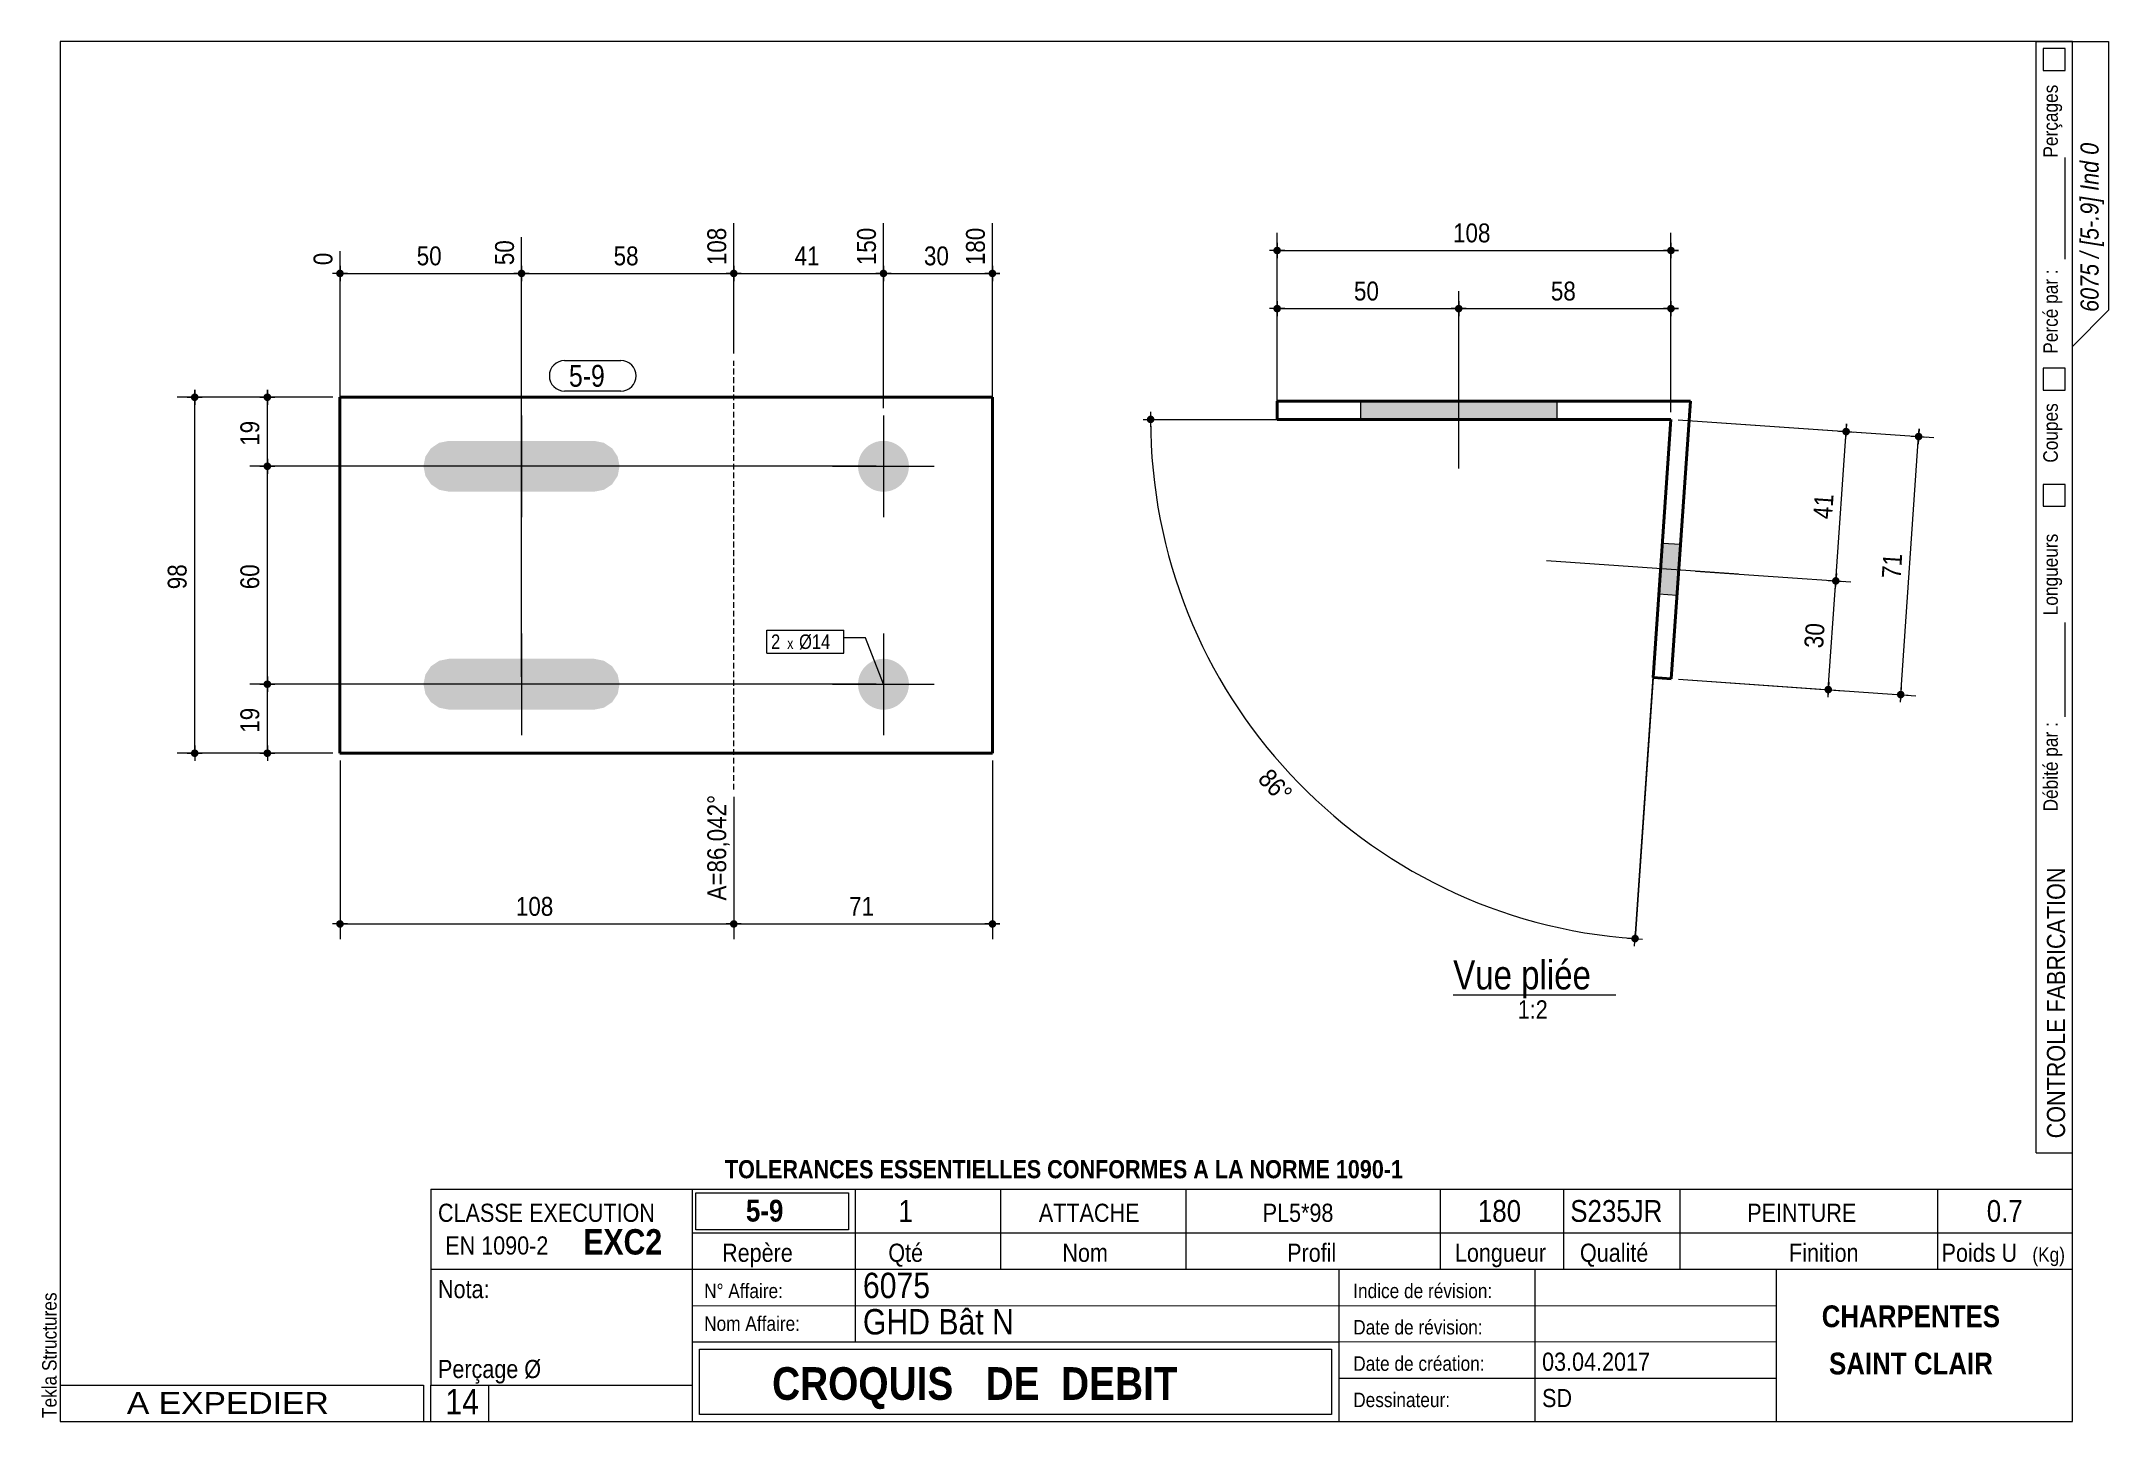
# Model space of a CAD drawing. Header units: millimetres. Extents: x 2 to 287, y 5 to 195.
import ezdxf

# ---------------------------------------------------------------- set-up
doc = ezdxf.new("R2010")
doc.units = ezdxf.units.MM
doc.linetypes.add('CACHE2', pattern=[1.190625, 0.79375, -0.396875])
for name, color, linetype, lineweight in [('Autre type objet', 1, 'Continuous', 0), ('Boulon', 7, 'Continuous', 0), ('Cache', 7, 'Continuous', 0), ('Cotation', 7, 'Continuous', 0), ('Désignation boulon', 3, 'Continuous', 0), ('Feuille dessin', 5, 'Continuous', 0), ('Piece', 2, 'Continuous', 0), ('Repère pièce', 3, 'Continuous', 0)]:
    doc.layers.add(name, color=color, linetype=linetype, lineweight=lineweight)
doc.styles.add('ARIAL', font='ARIAL.TTF')
doc.styles.add('ARIAL_BOLD', font='ARIALBD.TTF')
doc.styles.add('ARIAL_ITALIC', font='ARIALI.TTF')
doc.styles.add('ARIAL_NARROW', font='ARIAL.TTF')
doc.styles.add('COMIC_SANS_MS', font='COMIC.TTF')

# ---------------------------------------------------------------- blocks, each defined once
blk = doc.blocks.new('*A1')
at = {"layer": 'Boulon'}
for points in [[(82, 136.51), (81.74, 135.17), (80.98, 134.03), (79.84, 133.27), (78.5, 133.01), (58.5, 133.01), (57.16, 133.27), (56.03, 134.03), (55.27, 135.17), (55, 136.51), (55.27, 137.85), (56.03, 138.98), (57.16, 139.74), (58.5, 140.01), (78.5, 140.01), (79.84, 139.74), (80.98, 138.98), (81.74, 137.85)], [(82, 106.51), (81.74, 105.17), (80.98, 104.03), (79.84, 103.27), (78.5, 103.01), (58.5, 103.01), (57.16, 103.27), (56.03, 104.03), (55.27, 105.17), (55, 106.51), (55.27, 107.85), (56.03, 108.98), (57.16, 109.74), (58.5, 110.01), (78.5, 110.01), (79.84, 109.74), (80.98, 108.98), (81.74, 107.85)]]:
    blk.add_hatch(color=256, dxfattribs=at).paths.add_polyline_path(points, flags=17)
at = {"layer": 'Boulon', "linetype": 'Continuous', "lineweight": 0}
for p, q in [((68.5, 143.51), (68.5, 129.51)), ((75.5, 136.51), (61.5, 136.51)), ((68.5, 113.51), (68.5, 99.51)), ((75.5, 106.51), (61.5, 106.51))]:
    blk.add_line(p, q, dxfattribs=at)
blk = doc.blocks.new('*A2')
at = {"layer": 'Boulon'}
for points in [[(118.24, 133.01), (118.16, 133.01), (118.07, 133.02), (117.99, 133.02), (117.9, 133.03), (117.82, 133.05), (117.73, 133.06), (117.65, 133.08), (117.56, 133.09), (117.48, 133.11), (117.4, 133.13), (117.31, 133.16), (117.23, 133.18), (117.15, 133.21), (117.07, 133.24), (116.99, 133.27), (116.91, 133.31), (116.83, 133.34), (116.76, 133.38), (116.68, 133.42), (116.6, 133.46), (116.53, 133.51), (116.46, 133.55), (116.39, 133.6), (116.31, 133.65), (116.24, 133.7), (116.18, 133.75), (116.11, 133.8), (116.04, 133.86), (115.98, 133.91), (115.92, 133.97), (115.85, 134.03), (115.79, 134.09), (115.74, 134.16), (115.68, 134.22), (115.62, 134.29), (115.57, 134.35), (115.52, 134.42), (115.47, 134.49), (115.42, 134.56), (115.37, 134.64), (115.33, 134.71), (115.28, 134.78), (115.24, 134.86), (115.2, 134.93), (115.17, 135.01), (115.13, 135.09), (115.1, 135.17), (115.06, 135.25), (115.03, 135.33), (115.01, 135.41), (114.98, 135.49), (114.96, 135.57), (114.93, 135.66), (114.91, 135.74), (114.9, 135.82), (114.88, 135.91), (114.87, 135.99), (114.86, 136.08), (114.85, 136.16), (114.84, 136.25), (114.83, 136.34), (114.83, 136.42), (114.83, 136.51), (114.83, 136.59), (114.83, 136.68), (114.84, 136.77), (114.85, 136.85), (114.86, 136.94), (114.87, 137.02), (114.88, 137.11), (114.9, 137.19), (114.91, 137.27), (114.93, 137.36), (114.96, 137.44), (114.98, 137.52), (115.01, 137.61), (115.03, 137.69), (115.06, 137.77), (115.1, 137.85), (115.13, 137.93), (115.17, 138), (115.2, 138.08), (115.24, 138.16), (115.28, 138.23), (115.33, 138.31), (115.37, 138.38), (115.42, 138.45), (115.47, 138.52), (115.52, 138.59), (115.57, 138.66), (115.62, 138.73), (115.68, 138.79), (115.74, 138.86), (115.79, 138.92), (115.85, 138.98), (115.92, 139.04), (115.98, 139.1), (116.04, 139.16), (116.11, 139.21), (116.18, 139.27), (116.24, 139.32), (116.31, 139.37), (116.39, 139.42), (116.46, 139.46), (116.53, 139.51), (116.6, 139.55), (116.68, 139.59), (116.76, 139.63), (116.83, 139.67), (116.91, 139.71), (116.99, 139.74), (117.07, 139.77), (117.15, 139.8), (117.23, 139.83), (117.31, 139.86), (117.4, 139.88), (117.48, 139.9), (117.56, 139.92), (117.65, 139.94), (117.73, 139.96), (117.82, 139.97), (117.9, 139.98), (117.99, 139.99), (118.07, 140), (118.16, 140), (118.24, 140.01), (118.33, 140.01), (118.42, 140.01), (118.5, 140), (118.59, 140), (118.67, 139.99), (118.76, 139.98), (118.84, 139.97), (118.93, 139.96), (119.01, 139.94), (119.1, 139.92), (119.18, 139.9), (119.26, 139.88), (119.35, 139.86), (119.43, 139.83), (119.51, 139.8), (119.59, 139.77), (119.67, 139.74), (119.75, 139.71), (119.83, 139.67), (119.9, 139.63), (119.98, 139.59), (120.05, 139.55), (120.13, 139.51), (120.2, 139.46), (120.27, 139.42), (120.35, 139.37), (120.41, 139.32), (120.48, 139.27), (120.55, 139.21), (120.62, 139.16), (120.68, 139.1), (120.74, 139.04), (120.8, 138.98), (120.86, 138.92), (120.92, 138.86), (120.98, 138.79), (121.04, 138.73), (121.09, 138.66), (121.14, 138.59), (121.19, 138.52), (121.24, 138.45), (121.29, 138.38), (121.33, 138.31), (121.38, 138.23), (121.42, 138.16), (121.46, 138.08), (121.49, 138), (121.53, 137.93), (121.56, 137.85), (121.6, 137.77), (121.63, 137.69), (121.65, 137.61), (121.68, 137.52), (121.7, 137.44), (121.72, 137.36), (121.74, 137.27), (121.76, 137.19), (121.78, 137.11), (121.79, 137.02), (121.8, 136.94), (121.81, 136.85), (121.82, 136.77), (121.83, 136.68), (121.83, 136.59), (121.83, 136.51), (121.83, 136.42), (121.83, 136.34), (121.82, 136.25), (121.81, 136.16), (121.8, 136.08), (121.79, 135.99), (121.78, 135.91), (121.76, 135.82), (121.74, 135.74), (121.72, 135.66), (121.7, 135.57), (121.68, 135.49), (121.65, 135.41), (121.63, 135.33), (121.6, 135.25), (121.56, 135.17), (121.53, 135.09), (121.49, 135.01), (121.46, 134.93), (121.42, 134.86), (121.38, 134.78), (121.33, 134.71), (121.29, 134.64), (121.24, 134.56), (121.19, 134.49), (121.14, 134.42), (121.09, 134.35), (121.04, 134.29), (120.98, 134.22), (120.92, 134.16), (120.86, 134.09), (120.8, 134.03), (120.74, 133.97), (120.68, 133.91), (120.62, 133.86), (120.55, 133.8), (120.48, 133.75), (120.41, 133.7), (120.35, 133.65), (120.27, 133.6), (120.2, 133.55), (120.13, 133.51), (120.05, 133.46), (119.98, 133.42), (119.9, 133.38), (119.83, 133.34), (119.75, 133.31), (119.67, 133.27), (119.59, 133.24), (119.51, 133.21), (119.43, 133.18), (119.35, 133.16), (119.26, 133.13), (119.18, 133.11), (119.1, 133.09), (119.01, 133.08), (118.93, 133.06), (118.84, 133.05), (118.76, 133.03), (118.67, 133.02), (118.59, 133.02), (118.5, 133.01), (118.42, 133.01), (118.33, 133.01)], [(118.24, 103.01), (118.16, 103.01), (118.07, 103.02), (117.99, 103.02), (117.9, 103.03), (117.82, 103.05), (117.73, 103.06), (117.65, 103.08), (117.56, 103.09), (117.48, 103.11), (117.4, 103.13), (117.31, 103.16), (117.23, 103.18), (117.15, 103.21), (117.07, 103.24), (116.99, 103.27), (116.91, 103.31), (116.83, 103.34), (116.76, 103.38), (116.68, 103.42), (116.6, 103.46), (116.53, 103.51), (116.46, 103.55), (116.39, 103.6), (116.31, 103.65), (116.24, 103.7), (116.18, 103.75), (116.11, 103.8), (116.04, 103.86), (115.98, 103.91), (115.92, 103.97), (115.85, 104.03), (115.79, 104.09), (115.74, 104.16), (115.68, 104.22), (115.62, 104.29), (115.57, 104.35), (115.52, 104.42), (115.47, 104.49), (115.42, 104.56), (115.37, 104.64), (115.33, 104.71), (115.28, 104.78), (115.24, 104.86), (115.2, 104.93), (115.17, 105.01), (115.13, 105.09), (115.1, 105.17), (115.06, 105.25), (115.03, 105.33), (115.01, 105.41), (114.98, 105.49), (114.96, 105.57), (114.93, 105.66), (114.91, 105.74), (114.9, 105.82), (114.88, 105.91), (114.87, 105.99), (114.86, 106.08), (114.85, 106.16), (114.84, 106.25), (114.83, 106.34), (114.83, 106.42), (114.83, 106.51), (114.83, 106.59), (114.83, 106.68), (114.84, 106.77), (114.85, 106.85), (114.86, 106.94), (114.87, 107.02), (114.88, 107.11), (114.9, 107.19), (114.91, 107.27), (114.93, 107.36), (114.96, 107.44), (114.98, 107.52), (115.01, 107.61), (115.03, 107.69), (115.06, 107.77), (115.1, 107.85), (115.13, 107.93), (115.17, 108), (115.2, 108.08), (115.24, 108.16), (115.28, 108.23), (115.33, 108.31), (115.37, 108.38), (115.42, 108.45), (115.47, 108.52), (115.52, 108.59), (115.57, 108.66), (115.62, 108.73), (115.68, 108.79), (115.74, 108.86), (115.79, 108.92), (115.85, 108.98), (115.92, 109.04), (115.98, 109.1), (116.04, 109.16), (116.11, 109.21), (116.18, 109.27), (116.24, 109.32), (116.31, 109.37), (116.39, 109.42), (116.46, 109.46), (116.53, 109.51), (116.6, 109.55), (116.68, 109.59), (116.76, 109.63), (116.83, 109.67), (116.91, 109.71), (116.99, 109.74), (117.07, 109.77), (117.15, 109.8), (117.23, 109.83), (117.31, 109.86), (117.4, 109.88), (117.48, 109.9), (117.56, 109.92), (117.65, 109.94), (117.73, 109.96), (117.82, 109.97), (117.9, 109.98), (117.99, 109.99), (118.07, 110), (118.16, 110), (118.24, 110.01), (118.33, 110.01), (118.42, 110.01), (118.5, 110), (118.59, 110), (118.67, 109.99), (118.76, 109.98), (118.84, 109.97), (118.93, 109.96), (119.01, 109.94), (119.1, 109.92), (119.18, 109.9), (119.26, 109.88), (119.35, 109.86), (119.43, 109.83), (119.51, 109.8), (119.59, 109.77), (119.67, 109.74), (119.75, 109.71), (119.83, 109.67), (119.9, 109.63), (119.98, 109.59), (120.05, 109.55), (120.13, 109.51), (120.2, 109.46), (120.27, 109.42), (120.35, 109.37), (120.41, 109.32), (120.48, 109.27), (120.55, 109.21), (120.62, 109.16), (120.68, 109.1), (120.74, 109.04), (120.8, 108.98), (120.86, 108.92), (120.92, 108.86), (120.98, 108.79), (121.04, 108.73), (121.09, 108.66), (121.14, 108.59), (121.19, 108.52), (121.24, 108.45), (121.29, 108.38), (121.33, 108.31), (121.38, 108.23), (121.42, 108.16), (121.46, 108.08), (121.49, 108), (121.53, 107.93), (121.56, 107.85), (121.6, 107.77), (121.63, 107.69), (121.65, 107.61), (121.68, 107.52), (121.7, 107.44), (121.72, 107.36), (121.74, 107.27), (121.76, 107.19), (121.78, 107.11), (121.79, 107.02), (121.8, 106.94), (121.81, 106.85), (121.82, 106.77), (121.83, 106.68), (121.83, 106.59), (121.83, 106.51), (121.83, 106.42), (121.83, 106.34), (121.82, 106.25), (121.81, 106.16), (121.8, 106.08), (121.79, 105.99), (121.78, 105.91), (121.76, 105.82), (121.74, 105.74), (121.72, 105.66), (121.7, 105.57), (121.68, 105.49), (121.65, 105.41), (121.63, 105.33), (121.6, 105.25), (121.56, 105.17), (121.53, 105.09), (121.49, 105.01), (121.46, 104.93), (121.42, 104.86), (121.38, 104.78), (121.33, 104.71), (121.29, 104.64), (121.24, 104.56), (121.19, 104.49), (121.14, 104.42), (121.09, 104.35), (121.04, 104.29), (120.98, 104.22), (120.92, 104.16), (120.86, 104.09), (120.8, 104.03), (120.74, 103.97), (120.68, 103.91), (120.62, 103.86), (120.55, 103.8), (120.48, 103.75), (120.41, 103.7), (120.35, 103.65), (120.27, 103.6), (120.2, 103.55), (120.13, 103.51), (120.05, 103.46), (119.98, 103.42), (119.9, 103.38), (119.83, 103.34), (119.75, 103.31), (119.67, 103.27), (119.59, 103.24), (119.51, 103.21), (119.43, 103.18), (119.35, 103.16), (119.26, 103.13), (119.18, 103.11), (119.1, 103.09), (119.01, 103.08), (118.93, 103.06), (118.84, 103.05), (118.76, 103.03), (118.67, 103.02), (118.59, 103.02), (118.5, 103.01), (118.42, 103.01), (118.33, 103.01)]]:
    blk.add_hatch(color=256, dxfattribs=at).paths.add_polyline_path(points, flags=17)
at = {"layer": 'Boulon', "linetype": 'Continuous', "lineweight": 0}
for p, q in [((118.33, 143.51), (118.33, 129.51)), ((111.33, 136.51), (125.33, 136.51)), ((118.33, 113.51), (118.33, 99.51)), ((111.33, 106.51), (125.33, 106.51))]:
    blk.add_line(p, q, dxfattribs=at)
blk = doc.blocks.new('*A3')
at = {"layer": 'Cache', "color": 7, "linetype": 'CACHE2', "lineweight": 20}
blk.add_line((97.720232, 92.007815), (97.720232, 151.007815), dxfattribs=at)
at = {"layer": 'Piece', "color": 2, "linetype": 'Continuous', "lineweight": 40}
for p, q in [((133.329719, 146.007815), (43.505356, 146.007815)), ((43.505356, 146.007815), (43.505356, 97.007815)), ((133.329719, 97.007815), (133.329719, 146.007815)), ((43.505356, 97.007815), (133.329719, 97.007815))]:
    blk.add_line(p, q, dxfattribs=at)
blk = doc.blocks.new('*A4')
at = {"layer": 'Boulon'}
blk.add_hatch(color=256, dxfattribs=at).paths.add_polyline_path([(184.02, 142.96), (184.02, 145.46), (211.02, 145.46), (211.02, 142.96)], flags=17)
blk.add_hatch(color=256, dxfattribs=at).paths.add_polyline_path([(184.02, 142.96), (184.02, 145.46), (211.02, 145.46), (211.02, 142.96)], flags=17)
at = {"layer": 'Boulon', "linetype": 'Continuous', "lineweight": 0}
for p, q in [((197.52, 136.21), (197.52, 160.21)), ((197.52, 136.21), (197.52, 160.21)), ((184.02, 145.46), (184.02, 142.96)), ((184.02, 145.46), (184.02, 142.96)), ((211.02, 145.46), (211.02, 142.96)), ((211.02, 145.46), (211.02, 142.96))]:
    blk.add_line(p, q, dxfattribs=at)
blk = doc.blocks.new('*A5')
at = {"layer": 'Boulon'}
blk.add_hatch(color=256, dxfattribs=at).paths.add_polyline_path([(227.57, 118.74), (225.08, 118.91), (225.56, 125.89), (228.06, 125.72)], flags=17)
blk.add_hatch(color=256, dxfattribs=at).paths.add_polyline_path([(227.57, 118.74), (225.08, 118.91), (225.56, 125.89), (228.06, 125.72)], flags=17)
at = {"layer": 'Boulon', "linetype": 'Continuous', "lineweight": 0}
for p, q in [((228.06, 125.72), (225.56, 125.89)), ((228.06, 125.72), (225.56, 125.89)), ((236.04, 121.66), (209.61, 123.49)), ((236.04, 121.66), (209.61, 123.49)), ((227.57, 118.74), (225.08, 118.91)), ((227.57, 118.74), (225.08, 118.91))]:
    blk.add_line(p, q, dxfattribs=at)
blk = doc.blocks.new('*A6')
at = {"layer": 'Piece', "color": 2, "linetype": 'Continuous', "lineweight": 40}
for p, q in [((229.422134, 145.460518), (172.528292, 145.460518)), ((172.528292, 145.460518), (172.528292, 142.960518)), ((226.779071, 107.263399), (229.422134, 145.460518)), ((226.743167, 142.960518), (172.528292, 142.960518)), ((224.285035, 107.435975), (226.743167, 142.960518)), ((226.779071, 107.263399), (224.285035, 107.435975))]:
    blk.add_line(p, q, dxfattribs=at)
blk = doc.blocks.new('*A7')
at = {"layer": 'Feuille dessin', "linetype": 'Continuous', "lineweight": 0}
for p, q in [((282, 195), (5, 195)), ((5, 195), (5, 5)), ((282, 5), (282, 195)), ((5, 5), (282, 5))]:
    blk.add_line(p, q, dxfattribs=at)
at = {"layer": 'Feuille dessin', "style": 'ARIAL', "width": 0.85}
blk.add_text('Tekla Structures', height=2, rotation=90, dxfattribs=at).set_placement((4.5, 5.5))
blk = doc.blocks.new('*A8')
at = {"layer": 'Autre type objet', "linetype": 'Continuous', "lineweight": 0}
for p, q in [((56, 37), (92, 37)), ((56, 37), (56, 10)), ((92, 37), (92, 10)), ((56, 26), (92, 26)), ((56, 10), (92, 10)), ((56, 5), (56, 10)), ((64, 5), (64, 10)), ((56, 5), (64, 5))]:
    blk.add_line(p, q, dxfattribs=at)
at = {"layer": 'Autre type objet', "width": 0.85}
for s, height, style, p in [('CLASSE EXECUTION', 2.5, 'ARIAL', (57, 32.5)), ('EXC2', 3.5, 'ARIAL_BOLD', (77, 28)), ('EN 1090-2', 2.5, 'ARIAL', (58, 28)), ('Nota:', 2.5, 'ARIAL', (57, 22)), ('Perçage Ø', 2.5, 'ARIAL', (57, 11)), ('14', 3.5, 'ARIAL_NARROW', (58.014234, 6))]:
    blk.add_text(s, height=height, dxfattribs=dict(at, style=style)).set_placement(p)
blk = doc.blocks.new('*A9')
at = {"layer": 'Autre type objet', "linetype": 'Continuous', "lineweight": 0}
for p, q in [((277, 42), (277, 195)), ((277, 195), (287, 195)), ((278, 194), (278, 191)), ((281, 194), (278, 194)), ((281, 191), (281, 194)), ((282, 42), (282, 195)), ((287, 195), (287, 158)), ((278, 191), (281, 191)), ((281, 165), (281, 179)), ((287, 158), (282, 153)), ((278, 150), (278, 147)), ((281, 150), (278, 150)), ((281, 147), (281, 150)), ((278, 147), (281, 147)), ((278, 134), (278, 131)), ((281, 134), (278, 134)), ((281, 131), (281, 134)), ((278, 131), (281, 131)), ((281, 102), (281, 115)), ((277, 42), (282, 42))]:
    blk.add_line(p, q, dxfattribs=at)
at = {"layer": 'Autre type objet', "width": 0.85}
for s, height, style, p in [('Perçages', 2, 'ARIAL', (280, 179)), ('6075 / [5-.9] Ind 0', 2.5, 'ARIAL_ITALIC', (285.619109, 157.760245)), ('Percé par :', 2, 'ARIAL', (280, 152)), ('Coupes', 2, 'ARIAL', (280, 137)), ('Longueurs', 2, 'ARIAL', (280, 116)), ('Débité par :', 2, 'ARIAL', (280, 89)), ('CONTROLE FABRICATION', 2.5, 'ARIAL', (281, 44))]:
    blk.add_text(s, height=height, rotation=90, dxfattribs=dict(at, style=style)).set_placement(p)
blk = doc.blocks.new('*A10')
at = {"layer": 'Autre type objet', "linetype": 'Continuous', "lineweight": 0}
for p, q in [((92, 37), (282, 37)), ((92, 37), (92, 31)), ((114.5, 31), (114.5, 37)), ((134.5, 31), (134.5, 37)), ((160, 31), (160, 37)), ((195, 31), (195, 37)), ((212, 31), (212, 37)), ((228, 31), (228, 37)), ((263.5, 31), (263.5, 37)), ((282, 31), (282, 37)), ((92.51953, 36.5), (113.5, 36.5)), ((92.51953, 31.394341), (92.51953, 36.5)), ((113.5, 36.5), (113.5, 31.394341)), ((113.5, 31.394341), (92.51953, 31.394341)), ((92, 31), (282, 31)), ((92, 31), (92, 5)), ((114.5, 16), (114.5, 31)), ((134.5, 26), (134.5, 31)), ((160, 26), (160, 31)), ((195, 26), (195, 31)), ((212, 26), (212, 31)), ((228, 26), (228, 31)), ((263.5, 26), (263.5, 31)), ((282, 5), (282, 31)), ((92, 26), (282, 26)), ((181, 26), (181, 5)), ((208, 26), (208, 5)), ((241.262466, 5), (241.262466, 26)), ((92, 21), (241.327069, 20.935451)), ((92, 16), (181, 16)), ((93, 15), (180, 15)), ((93, 6), (93, 15)), ((180, 15), (180, 6)), ((181, 16), (241.297815, 16.021151)), ((181, 11), (241.217807, 10.969512)), ((180, 6), (93, 6)), ((92, 5), (282, 5))]:
    blk.add_line(p, q, dxfattribs=at)
at = {"layer": 'Autre type objet', "width": 0.85}
for s, height, style, p in [('TOLERANCES ESSENTIELLES CONFORMES A LA NORME 1090-1', 2.5, 'ARIAL_BOLD', (96.5, 38.5)), ('5-9', 3, 'ARIAL_BOLD', (99.398273, 32.540141)), ('1', 3, 'ARIAL', (120.389893, 32.5)), ('ATTACHE', 2.5, 'ARIAL', (139.718018, 32.5)), ('PL5*98', 2.5, 'ARIAL', (170.537964, 32.5)), ('180', 3, 'ARIAL', (200.165771, 32.5)), ('S235JR', 3, 'ARIAL', (212.880127, 32.5)), ('PEINTURE', 2.5, 'ARIAL', (237.24646, 32.5)), ('0.7', 3, 'ARIAL', (270.222412, 32.5)), ('Repère', 2.5, 'ARIAL', (96.112978, 27)), ('Qté', 2.5, 'ARIAL', (119, 27)), ('Nom', 2.5, 'ARIAL', (142.961426, 27)), ('Profil', 2.5, 'ARIAL', (173.903564, 27)), ('Longueur', 2.5, 'ARIAL', (197, 27)), ('Qualité', 2.5, 'ARIAL', (214.218018, 27)), ('Finition', 2.5, 'ARIAL', (243, 27)), ('Poids U', 2.5, 'ARIAL', (264, 27)), ('(Kg)', 2, 'ARIAL', (276.5, 27)), ('N° Affaire:', 2, 'ARIAL', (93.640566, 22)), ('6075', 3.5, 'ARIAL', (115.5, 22)), ('Indice de révision:', 2, 'ARIAL', (183, 22)), ('GHD Bât N', 3.5, 'ARIAL', (115.5, 17)), ('CHARPENTES', 3, 'ARIAL_BOLD', (247.5, 18)), ('Nom Affaire:', 2, 'ARIAL', (93.640566, 17.5)), ('Date de révision:', 2, 'ARIAL', (183, 17)), ('03.04.2017', 2.5, 'ARIAL', (209, 12)), ('SAINT CLAIR', 3, 'ARIAL_BOLD', (248.5, 11.5)), ('CROQUIS   DE  DEBIT', 4.5, 'ARIAL_BOLD', (103, 8)), ('Date de création:', 2, 'ARIAL', (183, 12)), ('Dessinateur:', 2, 'ARIAL', (183, 7)), ('SD', 2.5, 'ARIAL', (209, 7))]:
    blk.add_text(s, height=height, dxfattribs=dict(at, style=style)).set_placement(p)
blk = doc.blocks.new('*A11')
at = {"layer": 'Autre type objet', "linetype": 'Continuous', "lineweight": 0}
for p, q in [((5, 10), (55, 10)), ((5, 10), (5, 5)), ((55, 10), (55, 5)), ((5, 5), (55, 5))]:
    blk.add_line(p, q, dxfattribs=at)
at = {"layer": 'Autre type objet', "style": 'ARIAL', "width": 1.105}
blk.add_text('A EXPEDIER', height=3, dxfattribs=at).set_placement((14.169647, 6.073465))
blk = doc.blocks.new('*A12')
at = {"layer": 'Cotation'}
for points in [[(43.48, 162.53), (43.45, 162.53), (43.43, 162.54), (43.4, 162.54), (43.38, 162.55), (43.35, 162.55), (43.33, 162.56), (43.31, 162.57), (43.28, 162.58), (43.26, 162.59), (43.24, 162.6), (43.22, 162.62), (43.2, 162.63), (43.18, 162.65), (43.16, 162.67), (43.14, 162.68), (43.12, 162.7), (43.1, 162.72), (43.09, 162.74), (43.07, 162.76), (43.06, 162.78), (43.05, 162.81), (43.04, 162.83), (43.02, 162.85), (43.02, 162.88), (43.01, 162.9), (43, 162.92), (43, 162.95), (42.99, 162.97), (42.99, 163), (42.99, 163.03), (42.99, 163.05), (42.99, 163.08), (42.99, 163.1), (42.99, 163.13), (43, 163.15), (43, 163.18), (43.01, 163.2), (43.02, 163.23), (43.02, 163.25), (43.04, 163.27), (43.05, 163.3), (43.06, 163.32), (43.07, 163.34), (43.09, 163.36), (43.1, 163.38), (43.12, 163.4), (43.14, 163.42), (43.16, 163.44), (43.18, 163.45), (43.2, 163.47), (43.22, 163.48), (43.24, 163.5), (43.26, 163.51), (43.28, 163.52), (43.31, 163.53), (43.33, 163.54), (43.35, 163.55), (43.38, 163.56), (43.4, 163.56), (43.43, 163.57), (43.45, 163.57), (43.48, 163.57), (43.51, 163.57), (43.53, 163.57), (43.56, 163.57), (43.58, 163.57), (43.61, 163.56), (43.63, 163.56), (43.66, 163.55), (43.68, 163.54), (43.7, 163.53), (43.73, 163.52), (43.75, 163.51), (43.77, 163.5), (43.79, 163.48), (43.82, 163.47), (43.84, 163.45), (43.85, 163.44), (43.87, 163.42), (43.89, 163.4), (43.91, 163.38), (43.92, 163.36), (43.94, 163.34), (43.95, 163.32), (43.96, 163.3), (43.98, 163.27), (43.99, 163.25), (43.99, 163.23), (44, 163.2), (44.01, 163.18), (44.02, 163.15), (44.02, 163.13), (44.02, 163.1), (44.02, 163.08), (44.03, 163.05), (44.02, 163.03), (44.02, 163), (44.02, 162.97), (44.02, 162.95), (44.01, 162.92), (44, 162.9), (43.99, 162.88), (43.99, 162.85), (43.98, 162.83), (43.96, 162.81), (43.95, 162.78), (43.94, 162.76), (43.92, 162.74), (43.91, 162.72), (43.89, 162.7), (43.87, 162.68), (43.85, 162.67), (43.84, 162.65), (43.82, 162.63), (43.79, 162.62), (43.77, 162.6), (43.75, 162.59), (43.73, 162.58), (43.7, 162.57), (43.68, 162.56), (43.66, 162.55), (43.63, 162.55), (43.61, 162.54), (43.58, 162.54), (43.56, 162.53), (43.53, 162.53), (43.51, 162.53)], [(68.48, 162.53), (68.45, 162.53), (68.43, 162.54), (68.4, 162.54), (68.38, 162.55), (68.35, 162.55), (68.33, 162.56), (68.3, 162.57), (68.28, 162.58), (68.26, 162.59), (68.23, 162.6), (68.21, 162.62), (68.19, 162.63), (68.17, 162.65), (68.15, 162.67), (68.13, 162.68), (68.12, 162.7), (68.1, 162.72), (68.08, 162.74), (68.07, 162.76), (68.06, 162.78), (68.04, 162.81), (68.03, 162.83), (68.02, 162.85), (68.01, 162.88), (68, 162.9), (68, 162.92), (67.99, 162.95), (67.99, 162.97), (67.98, 163), (67.98, 163.03), (67.98, 163.05), (67.98, 163.08), (67.98, 163.1), (67.99, 163.13), (67.99, 163.15), (68, 163.18), (68, 163.2), (68.01, 163.23), (68.02, 163.25), (68.03, 163.27), (68.04, 163.3), (68.06, 163.32), (68.07, 163.34), (68.08, 163.36), (68.1, 163.38), (68.12, 163.4), (68.13, 163.42), (68.15, 163.44), (68.17, 163.45), (68.19, 163.47), (68.21, 163.48), (68.23, 163.5), (68.26, 163.51), (68.28, 163.52), (68.3, 163.53), (68.33, 163.54), (68.35, 163.55), (68.38, 163.56), (68.4, 163.56), (68.43, 163.57), (68.45, 163.57), (68.48, 163.57), (68.5, 163.57), (68.53, 163.57), (68.55, 163.57), (68.58, 163.57), (68.6, 163.56), (68.63, 163.56), (68.65, 163.55), (68.68, 163.54), (68.7, 163.53), (68.72, 163.52), (68.75, 163.51), (68.77, 163.5), (68.79, 163.48), (68.81, 163.47), (68.83, 163.45), (68.85, 163.44), (68.87, 163.42), (68.89, 163.4), (68.9, 163.38), (68.92, 163.36), (68.93, 163.34), (68.95, 163.32), (68.96, 163.3), (68.97, 163.27), (68.98, 163.25), (68.99, 163.23), (69, 163.2), (69.01, 163.18), (69.01, 163.15), (69.02, 163.13), (69.02, 163.1), (69.02, 163.08), (69.02, 163.05), (69.02, 163.03), (69.02, 163), (69.02, 162.97), (69.01, 162.95), (69.01, 162.92), (69, 162.9), (68.99, 162.88), (68.98, 162.85), (68.97, 162.83), (68.96, 162.81), (68.95, 162.78), (68.93, 162.76), (68.92, 162.74), (68.9, 162.72), (68.89, 162.7), (68.87, 162.68), (68.85, 162.67), (68.83, 162.65), (68.81, 162.63), (68.79, 162.62), (68.77, 162.6), (68.75, 162.59), (68.72, 162.58), (68.7, 162.57), (68.68, 162.56), (68.65, 162.55), (68.63, 162.55), (68.6, 162.54), (68.58, 162.54), (68.55, 162.53), (68.53, 162.53), (68.5, 162.53)]]:
    blk.add_hatch(color=256, dxfattribs=at).paths.add_polyline_path(points, flags=17)
at = {"layer": 'Cotation', "linetype": 'Continuous', "lineweight": 0}
for p, q in [((68.5, 107.51), (68.5, 168.05)), ((43.51, 98.01), (43.51, 166.12)), ((44.55, 163.05), (42.47, 163.05)), ((43.51, 163.05), (42.47, 163.05)), ((43.51, 164.09), (43.51, 162.01)), ((43.51, 163.05), (68.5, 163.05)), ((69.54, 163.05), (67.46, 163.05)), ((68.5, 164.09), (68.5, 162.01)), ((68.5, 163.05), (69.54, 163.05))]:
    blk.add_line(p, q, dxfattribs=at)
at = {"layer": 'Cotation'}
for p in [(43.51, 163.05), (68.5, 163.05)]:
    blk.add_point(p, dxfattribs=at)
at = {"layer": 'Cotation', "style": 'ARIAL', "width": 0.85}
for s, p in [('0', (42.47, 164.19)), ('50', (67.46, 164.19))]:
    blk.add_text(s, height=2.6, rotation=90.0002, dxfattribs=at).set_placement(p)
blk.add_text('50', height=2.6, dxfattribs=at).set_placement((54.07, 164.17))
blk = doc.blocks.new('*A13')
at = {"layer": 'Cotation'}
for points in [[(68.48, 162.53), (68.45, 162.53), (68.43, 162.54), (68.4, 162.54), (68.38, 162.55), (68.35, 162.55), (68.33, 162.56), (68.3, 162.57), (68.28, 162.58), (68.26, 162.59), (68.23, 162.6), (68.21, 162.62), (68.19, 162.63), (68.17, 162.65), (68.15, 162.67), (68.13, 162.68), (68.12, 162.7), (68.1, 162.72), (68.08, 162.74), (68.07, 162.76), (68.06, 162.78), (68.04, 162.81), (68.03, 162.83), (68.02, 162.85), (68.01, 162.88), (68, 162.9), (68, 162.92), (67.99, 162.95), (67.99, 162.97), (67.98, 163), (67.98, 163.03), (67.98, 163.05), (67.98, 163.08), (67.98, 163.1), (67.99, 163.13), (67.99, 163.15), (68, 163.18), (68, 163.2), (68.01, 163.23), (68.02, 163.25), (68.03, 163.27), (68.04, 163.3), (68.06, 163.32), (68.07, 163.34), (68.08, 163.36), (68.1, 163.38), (68.12, 163.4), (68.13, 163.42), (68.15, 163.44), (68.17, 163.45), (68.19, 163.47), (68.21, 163.48), (68.23, 163.5), (68.26, 163.51), (68.28, 163.52), (68.3, 163.53), (68.33, 163.54), (68.35, 163.55), (68.38, 163.56), (68.4, 163.56), (68.43, 163.57), (68.45, 163.57), (68.48, 163.57), (68.5, 163.57), (68.53, 163.57), (68.55, 163.57), (68.58, 163.57), (68.6, 163.56), (68.63, 163.56), (68.65, 163.55), (68.68, 163.54), (68.7, 163.53), (68.72, 163.52), (68.75, 163.51), (68.77, 163.5), (68.79, 163.48), (68.81, 163.47), (68.83, 163.45), (68.85, 163.44), (68.87, 163.42), (68.89, 163.4), (68.9, 163.38), (68.92, 163.36), (68.93, 163.34), (68.95, 163.32), (68.96, 163.3), (68.97, 163.27), (68.98, 163.25), (68.99, 163.23), (69, 163.2), (69.01, 163.18), (69.01, 163.15), (69.02, 163.13), (69.02, 163.1), (69.02, 163.08), (69.02, 163.05), (69.02, 163.03), (69.02, 163), (69.02, 162.97), (69.01, 162.95), (69.01, 162.92), (69, 162.9), (68.99, 162.88), (68.98, 162.85), (68.97, 162.83), (68.96, 162.81), (68.95, 162.78), (68.93, 162.76), (68.92, 162.74), (68.9, 162.72), (68.89, 162.7), (68.87, 162.68), (68.85, 162.67), (68.83, 162.65), (68.81, 162.63), (68.79, 162.62), (68.77, 162.6), (68.75, 162.59), (68.72, 162.58), (68.7, 162.57), (68.68, 162.56), (68.65, 162.55), (68.63, 162.55), (68.6, 162.54), (68.58, 162.54), (68.55, 162.53), (68.53, 162.53), (68.5, 162.53)], [(97.69, 162.53), (97.67, 162.53), (97.64, 162.54), (97.62, 162.54), (97.59, 162.55), (97.57, 162.55), (97.55, 162.56), (97.52, 162.57), (97.5, 162.58), (97.48, 162.59), (97.45, 162.6), (97.43, 162.62), (97.41, 162.63), (97.39, 162.65), (97.37, 162.67), (97.35, 162.68), (97.33, 162.7), (97.32, 162.72), (97.3, 162.74), (97.29, 162.76), (97.27, 162.78), (97.26, 162.81), (97.25, 162.83), (97.24, 162.85), (97.23, 162.88), (97.22, 162.9), (97.22, 162.92), (97.21, 162.95), (97.21, 162.97), (97.2, 163), (97.2, 163.03), (97.2, 163.05), (97.2, 163.08), (97.2, 163.1), (97.21, 163.13), (97.21, 163.15), (97.22, 163.18), (97.22, 163.2), (97.23, 163.23), (97.24, 163.25), (97.25, 163.27), (97.26, 163.3), (97.27, 163.32), (97.29, 163.34), (97.3, 163.36), (97.32, 163.38), (97.33, 163.4), (97.35, 163.42), (97.37, 163.44), (97.39, 163.45), (97.41, 163.47), (97.43, 163.48), (97.45, 163.5), (97.48, 163.51), (97.5, 163.52), (97.52, 163.53), (97.55, 163.54), (97.57, 163.55), (97.59, 163.56), (97.62, 163.56), (97.64, 163.57), (97.67, 163.57), (97.69, 163.57), (97.72, 163.57), (97.75, 163.57), (97.77, 163.57), (97.8, 163.57), (97.82, 163.56), (97.85, 163.56), (97.87, 163.55), (97.9, 163.54), (97.92, 163.53), (97.94, 163.52), (97.97, 163.51), (97.99, 163.5), (98.01, 163.48), (98.03, 163.47), (98.05, 163.45), (98.07, 163.44), (98.09, 163.42), (98.11, 163.4), (98.12, 163.38), (98.14, 163.36), (98.15, 163.34), (98.17, 163.32), (98.18, 163.3), (98.19, 163.27), (98.2, 163.25), (98.21, 163.23), (98.22, 163.2), (98.22, 163.18), (98.23, 163.15), (98.23, 163.13), (98.24, 163.1), (98.24, 163.08), (98.24, 163.05), (98.24, 163.03), (98.24, 163), (98.23, 162.97), (98.23, 162.95), (98.22, 162.92), (98.22, 162.9), (98.21, 162.88), (98.2, 162.85), (98.19, 162.83), (98.18, 162.81), (98.17, 162.78), (98.15, 162.76), (98.14, 162.74), (98.12, 162.72), (98.11, 162.7), (98.09, 162.68), (98.07, 162.67), (98.05, 162.65), (98.03, 162.63), (98.01, 162.62), (97.99, 162.6), (97.97, 162.59), (97.94, 162.58), (97.92, 162.57), (97.9, 162.56), (97.87, 162.55), (97.85, 162.55), (97.82, 162.54), (97.8, 162.54), (97.77, 162.53), (97.75, 162.53), (97.72, 162.53)]]:
    blk.add_hatch(color=256, dxfattribs=at).paths.add_polyline_path(points, flags=17)
at = {"layer": 'Cotation', "linetype": 'Continuous', "lineweight": 0}
for p, q in [((68.5, 107.51), (68.5, 168.05)), ((97.72, 152.01), (97.72, 169.98)), ((69.54, 163.05), (67.46, 163.05)), ((68.5, 163.05), (67.46, 163.05)), ((68.5, 164.09), (68.5, 162.01)), ((68.5, 163.05), (97.72, 163.05)), ((98.76, 163.05), (96.68, 163.05)), ((97.72, 164.09), (97.72, 162.01)), ((97.72, 163.05), (98.76, 163.05))]:
    blk.add_line(p, q, dxfattribs=at)
at = {"layer": 'Cotation'}
for p in [(68.5, 163.05), (97.72, 163.05)]:
    blk.add_point(p, dxfattribs=at)
at = {"layer": 'Cotation', "style": 'ARIAL', "width": 0.85}
blk.add_text('108', height=2.6, rotation=90.0002, dxfattribs=at).set_placement((96.68, 164.19))
blk.add_text('58', height=2.6, dxfattribs=at).set_placement((81.18, 164.17))
blk = doc.blocks.new('*A14')
at = {"layer": 'Cotation'}
for points in [[(97.69, 162.53), (97.67, 162.53), (97.64, 162.54), (97.62, 162.54), (97.59, 162.55), (97.57, 162.55), (97.55, 162.56), (97.52, 162.57), (97.5, 162.58), (97.48, 162.59), (97.45, 162.6), (97.43, 162.62), (97.41, 162.63), (97.39, 162.65), (97.37, 162.67), (97.35, 162.68), (97.33, 162.7), (97.32, 162.72), (97.3, 162.74), (97.29, 162.76), (97.27, 162.78), (97.26, 162.81), (97.25, 162.83), (97.24, 162.85), (97.23, 162.88), (97.22, 162.9), (97.22, 162.92), (97.21, 162.95), (97.21, 162.97), (97.2, 163), (97.2, 163.03), (97.2, 163.05), (97.2, 163.08), (97.2, 163.1), (97.21, 163.13), (97.21, 163.15), (97.22, 163.18), (97.22, 163.2), (97.23, 163.23), (97.24, 163.25), (97.25, 163.27), (97.26, 163.3), (97.27, 163.32), (97.29, 163.34), (97.3, 163.36), (97.32, 163.38), (97.33, 163.4), (97.35, 163.42), (97.37, 163.44), (97.39, 163.45), (97.41, 163.47), (97.43, 163.48), (97.45, 163.5), (97.48, 163.51), (97.5, 163.52), (97.52, 163.53), (97.55, 163.54), (97.57, 163.55), (97.59, 163.56), (97.62, 163.56), (97.64, 163.57), (97.67, 163.57), (97.69, 163.57), (97.72, 163.57), (97.75, 163.57), (97.77, 163.57), (97.8, 163.57), (97.82, 163.56), (97.85, 163.56), (97.87, 163.55), (97.9, 163.54), (97.92, 163.53), (97.94, 163.52), (97.97, 163.51), (97.99, 163.5), (98.01, 163.48), (98.03, 163.47), (98.05, 163.45), (98.07, 163.44), (98.09, 163.42), (98.11, 163.4), (98.12, 163.38), (98.14, 163.36), (98.15, 163.34), (98.17, 163.32), (98.18, 163.3), (98.19, 163.27), (98.2, 163.25), (98.21, 163.23), (98.22, 163.2), (98.22, 163.18), (98.23, 163.15), (98.23, 163.13), (98.24, 163.1), (98.24, 163.08), (98.24, 163.05), (98.24, 163.03), (98.24, 163), (98.23, 162.97), (98.23, 162.95), (98.22, 162.92), (98.22, 162.9), (98.21, 162.88), (98.2, 162.85), (98.19, 162.83), (98.18, 162.81), (98.17, 162.78), (98.15, 162.76), (98.14, 162.74), (98.12, 162.72), (98.11, 162.7), (98.09, 162.68), (98.07, 162.67), (98.05, 162.65), (98.03, 162.63), (98.01, 162.62), (97.99, 162.6), (97.97, 162.59), (97.94, 162.58), (97.92, 162.57), (97.9, 162.56), (97.87, 162.55), (97.85, 162.55), (97.82, 162.54), (97.8, 162.54), (97.77, 162.53), (97.75, 162.53), (97.72, 162.53)], [(118.3, 162.53), (118.28, 162.53), (118.25, 162.54), (118.23, 162.54), (118.2, 162.55), (118.18, 162.55), (118.15, 162.56), (118.13, 162.57), (118.11, 162.58), (118.08, 162.59), (118.06, 162.6), (118.04, 162.62), (118.02, 162.63), (118, 162.65), (117.98, 162.67), (117.96, 162.68), (117.94, 162.7), (117.93, 162.72), (117.91, 162.74), (117.9, 162.76), (117.88, 162.78), (117.87, 162.81), (117.86, 162.83), (117.85, 162.85), (117.84, 162.88), (117.83, 162.9), (117.83, 162.92), (117.82, 162.95), (117.82, 162.97), (117.81, 163), (117.81, 163.03), (117.81, 163.05), (117.81, 163.08), (117.81, 163.1), (117.82, 163.13), (117.82, 163.15), (117.83, 163.18), (117.83, 163.2), (117.84, 163.23), (117.85, 163.25), (117.86, 163.27), (117.87, 163.3), (117.88, 163.32), (117.9, 163.34), (117.91, 163.36), (117.93, 163.38), (117.94, 163.4), (117.96, 163.42), (117.98, 163.44), (118, 163.45), (118.02, 163.47), (118.04, 163.48), (118.06, 163.5), (118.08, 163.51), (118.11, 163.52), (118.13, 163.53), (118.15, 163.54), (118.18, 163.55), (118.2, 163.56), (118.23, 163.56), (118.25, 163.57), (118.28, 163.57), (118.3, 163.57), (118.33, 163.57), (118.36, 163.57), (118.38, 163.57), (118.41, 163.57), (118.43, 163.56), (118.46, 163.56), (118.48, 163.55), (118.5, 163.54), (118.53, 163.53), (118.55, 163.52), (118.57, 163.51), (118.6, 163.5), (118.62, 163.48), (118.64, 163.47), (118.66, 163.45), (118.68, 163.44), (118.7, 163.42), (118.72, 163.4), (118.73, 163.38), (118.75, 163.36), (118.76, 163.34), (118.78, 163.32), (118.79, 163.3), (118.8, 163.27), (118.81, 163.25), (118.82, 163.23), (118.83, 163.2), (118.83, 163.18), (118.84, 163.15), (118.84, 163.13), (118.85, 163.1), (118.85, 163.08), (118.85, 163.05), (118.85, 163.03), (118.85, 163), (118.84, 162.97), (118.84, 162.95), (118.83, 162.92), (118.83, 162.9), (118.82, 162.88), (118.81, 162.85), (118.8, 162.83), (118.79, 162.81), (118.78, 162.78), (118.76, 162.76), (118.75, 162.74), (118.73, 162.72), (118.72, 162.7), (118.7, 162.68), (118.68, 162.67), (118.66, 162.65), (118.64, 162.63), (118.62, 162.62), (118.6, 162.6), (118.57, 162.59), (118.55, 162.58), (118.53, 162.57), (118.5, 162.56), (118.48, 162.55), (118.46, 162.55), (118.43, 162.54), (118.41, 162.54), (118.38, 162.53), (118.36, 162.53), (118.33, 162.53)]]:
    blk.add_hatch(color=256, dxfattribs=at).paths.add_polyline_path(points, flags=17)
at = {"layer": 'Cotation', "linetype": 'Continuous', "lineweight": 0}
for p, q in [((97.72, 152.01), (97.72, 169.98)), ((118.33, 144.51), (118.33, 169.98)), ((98.76, 163.05), (96.68, 163.05)), ((97.72, 163.05), (96.68, 163.05)), ((97.72, 164.09), (97.72, 162.01)), ((97.72, 163.05), (118.33, 163.05)), ((119.37, 163.05), (117.29, 163.05)), ((118.33, 164.09), (118.33, 162.01)), ((118.33, 163.05), (119.37, 163.05))]:
    blk.add_line(p, q, dxfattribs=at)
at = {"layer": 'Cotation'}
for p in [(97.72, 163.05), (118.33, 163.05)]:
    blk.add_point(p, dxfattribs=at)
at = {"layer": 'Cotation', "style": 'ARIAL', "width": 0.85}
blk.add_text('150', height=2.6, rotation=90.0002, dxfattribs=at).set_placement((117.29, 164.19))
blk.add_text('41', height=2.6, dxfattribs=at).set_placement((106.1, 164.17))
blk = doc.blocks.new('*A15')
at = {"layer": 'Cotation'}
for points in [[(118.3, 162.53), (118.28, 162.53), (118.25, 162.54), (118.23, 162.54), (118.2, 162.55), (118.18, 162.55), (118.15, 162.56), (118.13, 162.57), (118.11, 162.58), (118.08, 162.59), (118.06, 162.6), (118.04, 162.62), (118.02, 162.63), (118, 162.65), (117.98, 162.67), (117.96, 162.68), (117.94, 162.7), (117.93, 162.72), (117.91, 162.74), (117.9, 162.76), (117.88, 162.78), (117.87, 162.81), (117.86, 162.83), (117.85, 162.85), (117.84, 162.88), (117.83, 162.9), (117.83, 162.92), (117.82, 162.95), (117.82, 162.97), (117.81, 163), (117.81, 163.03), (117.81, 163.05), (117.81, 163.08), (117.81, 163.1), (117.82, 163.13), (117.82, 163.15), (117.83, 163.18), (117.83, 163.2), (117.84, 163.23), (117.85, 163.25), (117.86, 163.27), (117.87, 163.3), (117.88, 163.32), (117.9, 163.34), (117.91, 163.36), (117.93, 163.38), (117.94, 163.4), (117.96, 163.42), (117.98, 163.44), (118, 163.45), (118.02, 163.47), (118.04, 163.48), (118.06, 163.5), (118.08, 163.51), (118.11, 163.52), (118.13, 163.53), (118.15, 163.54), (118.18, 163.55), (118.2, 163.56), (118.23, 163.56), (118.25, 163.57), (118.28, 163.57), (118.3, 163.57), (118.33, 163.57), (118.36, 163.57), (118.38, 163.57), (118.41, 163.57), (118.43, 163.56), (118.46, 163.56), (118.48, 163.55), (118.5, 163.54), (118.53, 163.53), (118.55, 163.52), (118.57, 163.51), (118.6, 163.5), (118.62, 163.48), (118.64, 163.47), (118.66, 163.45), (118.68, 163.44), (118.7, 163.42), (118.72, 163.4), (118.73, 163.38), (118.75, 163.36), (118.76, 163.34), (118.78, 163.32), (118.79, 163.3), (118.8, 163.27), (118.81, 163.25), (118.82, 163.23), (118.83, 163.2), (118.83, 163.18), (118.84, 163.15), (118.84, 163.13), (118.85, 163.1), (118.85, 163.08), (118.85, 163.05), (118.85, 163.03), (118.85, 163), (118.84, 162.97), (118.84, 162.95), (118.83, 162.92), (118.83, 162.9), (118.82, 162.88), (118.81, 162.85), (118.8, 162.83), (118.79, 162.81), (118.78, 162.78), (118.76, 162.76), (118.75, 162.74), (118.73, 162.72), (118.72, 162.7), (118.7, 162.68), (118.68, 162.67), (118.66, 162.65), (118.64, 162.63), (118.62, 162.62), (118.6, 162.6), (118.57, 162.59), (118.55, 162.58), (118.53, 162.57), (118.5, 162.56), (118.48, 162.55), (118.46, 162.55), (118.43, 162.54), (118.41, 162.54), (118.38, 162.53), (118.36, 162.53), (118.33, 162.53)], [(133.3, 162.53), (133.28, 162.53), (133.25, 162.54), (133.23, 162.54), (133.2, 162.55), (133.18, 162.55), (133.15, 162.56), (133.13, 162.57), (133.11, 162.58), (133.08, 162.59), (133.06, 162.6), (133.04, 162.62), (133.02, 162.63), (133, 162.65), (132.98, 162.67), (132.96, 162.68), (132.94, 162.7), (132.93, 162.72), (132.91, 162.74), (132.9, 162.76), (132.88, 162.78), (132.87, 162.81), (132.86, 162.83), (132.85, 162.85), (132.84, 162.88), (132.83, 162.9), (132.83, 162.92), (132.82, 162.95), (132.82, 162.97), (132.81, 163), (132.81, 163.03), (132.81, 163.05), (132.81, 163.08), (132.81, 163.1), (132.82, 163.13), (132.82, 163.15), (132.83, 163.18), (132.83, 163.2), (132.84, 163.23), (132.85, 163.25), (132.86, 163.27), (132.87, 163.3), (132.88, 163.32), (132.9, 163.34), (132.91, 163.36), (132.93, 163.38), (132.94, 163.4), (132.96, 163.42), (132.98, 163.44), (133, 163.45), (133.02, 163.47), (133.04, 163.48), (133.06, 163.5), (133.08, 163.51), (133.11, 163.52), (133.13, 163.53), (133.15, 163.54), (133.18, 163.55), (133.2, 163.56), (133.23, 163.56), (133.25, 163.57), (133.28, 163.57), (133.3, 163.57), (133.33, 163.57), (133.36, 163.57), (133.38, 163.57), (133.41, 163.57), (133.43, 163.56), (133.46, 163.56), (133.48, 163.55), (133.5, 163.54), (133.53, 163.53), (133.55, 163.52), (133.57, 163.51), (133.6, 163.5), (133.62, 163.48), (133.64, 163.47), (133.66, 163.45), (133.68, 163.44), (133.7, 163.42), (133.72, 163.4), (133.73, 163.38), (133.75, 163.36), (133.76, 163.34), (133.78, 163.32), (133.79, 163.3), (133.8, 163.27), (133.81, 163.25), (133.82, 163.23), (133.83, 163.2), (133.83, 163.18), (133.84, 163.15), (133.84, 163.13), (133.85, 163.1), (133.85, 163.08), (133.85, 163.05), (133.85, 163.03), (133.85, 163), (133.84, 162.97), (133.84, 162.95), (133.83, 162.92), (133.83, 162.9), (133.82, 162.88), (133.81, 162.85), (133.8, 162.83), (133.79, 162.81), (133.78, 162.78), (133.76, 162.76), (133.75, 162.74), (133.73, 162.72), (133.72, 162.7), (133.7, 162.68), (133.68, 162.67), (133.66, 162.65), (133.64, 162.63), (133.62, 162.62), (133.6, 162.6), (133.57, 162.59), (133.55, 162.58), (133.53, 162.57), (133.5, 162.56), (133.48, 162.55), (133.46, 162.55), (133.43, 162.54), (133.41, 162.54), (133.38, 162.53), (133.36, 162.53), (133.33, 162.53)]]:
    blk.add_hatch(color=256, dxfattribs=at).paths.add_polyline_path(points, flags=17)
at = {"layer": 'Cotation', "linetype": 'Continuous', "lineweight": 0}
for p, q in [((118.33, 144.51), (118.33, 169.98)), ((133.33, 98.01), (133.33, 169.98)), ((119.37, 163.05), (117.29, 163.05)), ((118.33, 163.05), (117.29, 163.05)), ((118.33, 164.09), (118.33, 162.01)), ((118.33, 163.05), (133.33, 163.05)), ((134.37, 163.05), (132.29, 163.05)), ((133.33, 164.09), (133.33, 162.01)), ((133.33, 163.05), (134.37, 163.05))]:
    blk.add_line(p, q, dxfattribs=at)
at = {"layer": 'Cotation'}
for p in [(118.33, 163.05), (133.33, 163.05)]:
    blk.add_point(p, dxfattribs=at)
at = {"layer": 'Cotation', "style": 'ARIAL', "width": 0.85}
blk.add_text('180', height=2.6, rotation=90.0002, dxfattribs=at).set_placement((132.29, 164.19))
blk.add_text('30', height=2.6, dxfattribs=at).set_placement((123.9, 164.17))
blk = doc.blocks.new('*A16')
at = {"layer": 'Cotation'}
for points in [[(23.48, 145.49), (23.45, 145.49), (23.43, 145.49), (23.4, 145.5), (23.38, 145.5), (23.35, 145.51), (23.33, 145.52), (23.31, 145.53), (23.28, 145.54), (23.26, 145.55), (23.24, 145.56), (23.22, 145.58), (23.2, 145.59), (23.18, 145.61), (23.16, 145.62), (23.14, 145.64), (23.12, 145.66), (23.1, 145.68), (23.09, 145.7), (23.07, 145.72), (23.06, 145.74), (23.05, 145.76), (23.04, 145.79), (23.02, 145.81), (23.02, 145.83), (23.01, 145.86), (23, 145.88), (23, 145.91), (22.99, 145.93), (22.99, 145.96), (22.99, 145.98), (22.99, 146.01), (22.99, 146.03), (22.99, 146.06), (22.99, 146.08), (23, 146.11), (23, 146.13), (23.01, 146.16), (23.02, 146.18), (23.02, 146.21), (23.04, 146.23), (23.05, 146.25), (23.06, 146.28), (23.07, 146.3), (23.09, 146.32), (23.1, 146.34), (23.12, 146.36), (23.14, 146.38), (23.16, 146.39), (23.18, 146.41), (23.2, 146.43), (23.22, 146.44), (23.24, 146.45), (23.26, 146.47), (23.28, 146.48), (23.31, 146.49), (23.33, 146.5), (23.35, 146.51), (23.38, 146.51), (23.4, 146.52), (23.43, 146.52), (23.45, 146.53), (23.48, 146.53), (23.51, 146.53), (23.53, 146.53), (23.56, 146.53), (23.58, 146.52), (23.61, 146.52), (23.63, 146.51), (23.66, 146.51), (23.68, 146.5), (23.7, 146.49), (23.73, 146.48), (23.75, 146.47), (23.77, 146.45), (23.79, 146.44), (23.82, 146.43), (23.84, 146.41), (23.85, 146.39), (23.87, 146.38), (23.89, 146.36), (23.91, 146.34), (23.92, 146.32), (23.94, 146.3), (23.95, 146.28), (23.96, 146.25), (23.98, 146.23), (23.99, 146.21), (23.99, 146.18), (24, 146.16), (24.01, 146.13), (24.02, 146.11), (24.02, 146.08), (24.02, 146.06), (24.02, 146.03), (24.03, 146.01), (24.02, 145.98), (24.02, 145.96), (24.02, 145.93), (24.02, 145.91), (24.01, 145.88), (24, 145.86), (23.99, 145.83), (23.99, 145.81), (23.98, 145.79), (23.96, 145.76), (23.95, 145.74), (23.94, 145.72), (23.92, 145.7), (23.91, 145.68), (23.89, 145.66), (23.87, 145.64), (23.85, 145.62), (23.84, 145.61), (23.82, 145.59), (23.79, 145.58), (23.77, 145.56), (23.75, 145.55), (23.73, 145.54), (23.7, 145.53), (23.68, 145.52), (23.66, 145.51), (23.63, 145.5), (23.61, 145.5), (23.58, 145.49), (23.56, 145.49), (23.53, 145.49), (23.51, 145.49)], [(23.48, 96.49), (23.45, 96.49), (23.43, 96.49), (23.4, 96.5), (23.38, 96.5), (23.35, 96.51), (23.33, 96.52), (23.31, 96.53), (23.28, 96.54), (23.26, 96.55), (23.24, 96.56), (23.22, 96.58), (23.2, 96.59), (23.18, 96.61), (23.16, 96.62), (23.14, 96.64), (23.12, 96.66), (23.1, 96.68), (23.09, 96.7), (23.07, 96.72), (23.06, 96.74), (23.05, 96.76), (23.04, 96.79), (23.02, 96.81), (23.02, 96.83), (23.01, 96.86), (23, 96.88), (23, 96.91), (22.99, 96.93), (22.99, 96.96), (22.99, 96.98), (22.99, 97.01), (22.99, 97.03), (22.99, 97.06), (22.99, 97.08), (23, 97.11), (23, 97.13), (23.01, 97.16), (23.02, 97.18), (23.02, 97.21), (23.04, 97.23), (23.05, 97.25), (23.06, 97.28), (23.07, 97.3), (23.09, 97.32), (23.1, 97.34), (23.12, 97.36), (23.14, 97.38), (23.16, 97.39), (23.18, 97.41), (23.2, 97.43), (23.22, 97.44), (23.24, 97.45), (23.26, 97.47), (23.28, 97.48), (23.31, 97.49), (23.33, 97.5), (23.35, 97.51), (23.38, 97.51), (23.4, 97.52), (23.43, 97.52), (23.45, 97.53), (23.48, 97.53), (23.51, 97.53), (23.53, 97.53), (23.56, 97.53), (23.58, 97.52), (23.61, 97.52), (23.63, 97.51), (23.66, 97.51), (23.68, 97.5), (23.7, 97.49), (23.73, 97.48), (23.75, 97.47), (23.77, 97.45), (23.79, 97.44), (23.82, 97.43), (23.84, 97.41), (23.85, 97.39), (23.87, 97.38), (23.89, 97.36), (23.91, 97.34), (23.92, 97.32), (23.94, 97.3), (23.95, 97.28), (23.96, 97.25), (23.98, 97.23), (23.99, 97.21), (23.99, 97.18), (24, 97.16), (24.01, 97.13), (24.02, 97.11), (24.02, 97.08), (24.02, 97.06), (24.02, 97.03), (24.03, 97.01), (24.02, 96.98), (24.02, 96.96), (24.02, 96.93), (24.02, 96.91), (24.01, 96.88), (24, 96.86), (23.99, 96.83), (23.99, 96.81), (23.98, 96.79), (23.96, 96.76), (23.95, 96.74), (23.94, 96.72), (23.92, 96.7), (23.91, 96.68), (23.89, 96.66), (23.87, 96.64), (23.85, 96.62), (23.84, 96.61), (23.82, 96.59), (23.79, 96.58), (23.77, 96.56), (23.75, 96.55), (23.73, 96.54), (23.7, 96.53), (23.68, 96.52), (23.66, 96.51), (23.63, 96.5), (23.61, 96.5), (23.58, 96.49), (23.56, 96.49), (23.53, 96.49), (23.51, 96.49)]]:
    blk.add_hatch(color=256, dxfattribs=at).paths.add_polyline_path(points, flags=17)
at = {"layer": 'Cotation', "linetype": 'Continuous', "lineweight": 0}
for p, q in [((42.51, 146.01), (21.09, 146.01)), ((22.47, 146.01), (24.55, 146.01)), ((23.51, 147.05), (23.51, 144.97)), ((23.51, 146.01), (23.51, 147.05)), ((23.51, 97.01), (23.51, 146.01)), ((42.51, 97.01), (21.09, 97.01)), ((22.47, 97.01), (24.55, 97.01)), ((23.51, 98.05), (23.51, 95.97)), ((23.51, 97.01), (23.51, 95.97))]:
    blk.add_line(p, q, dxfattribs=at)
at = {"layer": 'Cotation'}
for p in [(23.51, 146.01), (23.51, 97.01)]:
    blk.add_point(p, dxfattribs=at)
at = {"layer": 'Cotation', "style": 'ARIAL', "width": 0.85}
blk.add_text('98', height=2.6, rotation=90.0002, dxfattribs=at).set_placement((22.39, 119.58))
blk = doc.blocks.new('*A17')
at = {"layer": 'Cotation'}
for points in [[(33.48, 105.99), (33.45, 105.99), (33.43, 105.99), (33.4, 106), (33.38, 106), (33.35, 106.01), (33.33, 106.02), (33.31, 106.03), (33.28, 106.04), (33.26, 106.05), (33.24, 106.06), (33.22, 106.08), (33.2, 106.09), (33.18, 106.11), (33.16, 106.12), (33.14, 106.14), (33.12, 106.16), (33.1, 106.18), (33.09, 106.2), (33.07, 106.22), (33.06, 106.24), (33.05, 106.26), (33.04, 106.29), (33.02, 106.31), (33.02, 106.33), (33.01, 106.36), (33, 106.38), (33, 106.41), (32.99, 106.43), (32.99, 106.46), (32.99, 106.48), (32.99, 106.51), (32.99, 106.53), (32.99, 106.56), (32.99, 106.58), (33, 106.61), (33, 106.63), (33.01, 106.66), (33.02, 106.68), (33.02, 106.71), (33.04, 106.73), (33.05, 106.75), (33.06, 106.78), (33.07, 106.8), (33.09, 106.82), (33.1, 106.84), (33.12, 106.86), (33.14, 106.88), (33.16, 106.89), (33.18, 106.91), (33.2, 106.93), (33.22, 106.94), (33.24, 106.95), (33.26, 106.97), (33.28, 106.98), (33.31, 106.99), (33.33, 107), (33.35, 107.01), (33.38, 107.01), (33.4, 107.02), (33.43, 107.02), (33.45, 107.03), (33.48, 107.03), (33.51, 107.03), (33.53, 107.03), (33.56, 107.03), (33.58, 107.02), (33.61, 107.02), (33.63, 107.01), (33.66, 107.01), (33.68, 107), (33.7, 106.99), (33.73, 106.98), (33.75, 106.97), (33.77, 106.95), (33.79, 106.94), (33.82, 106.93), (33.84, 106.91), (33.85, 106.89), (33.87, 106.88), (33.89, 106.86), (33.91, 106.84), (33.92, 106.82), (33.94, 106.8), (33.95, 106.78), (33.96, 106.75), (33.98, 106.73), (33.99, 106.71), (33.99, 106.68), (34, 106.66), (34.01, 106.63), (34.02, 106.61), (34.02, 106.58), (34.02, 106.56), (34.02, 106.53), (34.03, 106.51), (34.02, 106.48), (34.02, 106.46), (34.02, 106.43), (34.02, 106.41), (34.01, 106.38), (34, 106.36), (33.99, 106.33), (33.99, 106.31), (33.98, 106.29), (33.96, 106.26), (33.95, 106.24), (33.94, 106.22), (33.92, 106.2), (33.91, 106.18), (33.89, 106.16), (33.87, 106.14), (33.85, 106.12), (33.84, 106.11), (33.82, 106.09), (33.79, 106.08), (33.77, 106.06), (33.75, 106.05), (33.73, 106.04), (33.7, 106.03), (33.68, 106.02), (33.66, 106.01), (33.63, 106), (33.61, 106), (33.58, 105.99), (33.56, 105.99), (33.53, 105.99), (33.51, 105.99)], [(33.48, 96.49), (33.45, 96.49), (33.43, 96.49), (33.4, 96.5), (33.38, 96.5), (33.35, 96.51), (33.33, 96.52), (33.31, 96.53), (33.28, 96.54), (33.26, 96.55), (33.24, 96.56), (33.22, 96.58), (33.2, 96.59), (33.18, 96.61), (33.16, 96.62), (33.14, 96.64), (33.12, 96.66), (33.1, 96.68), (33.09, 96.7), (33.07, 96.72), (33.06, 96.74), (33.05, 96.76), (33.04, 96.79), (33.02, 96.81), (33.02, 96.83), (33.01, 96.86), (33, 96.88), (33, 96.91), (32.99, 96.93), (32.99, 96.96), (32.99, 96.98), (32.99, 97.01), (32.99, 97.03), (32.99, 97.06), (32.99, 97.08), (33, 97.11), (33, 97.13), (33.01, 97.16), (33.02, 97.18), (33.02, 97.21), (33.04, 97.23), (33.05, 97.25), (33.06, 97.28), (33.07, 97.3), (33.09, 97.32), (33.1, 97.34), (33.12, 97.36), (33.14, 97.38), (33.16, 97.39), (33.18, 97.41), (33.2, 97.43), (33.22, 97.44), (33.24, 97.45), (33.26, 97.47), (33.28, 97.48), (33.31, 97.49), (33.33, 97.5), (33.35, 97.51), (33.38, 97.51), (33.4, 97.52), (33.43, 97.52), (33.45, 97.53), (33.48, 97.53), (33.51, 97.53), (33.53, 97.53), (33.56, 97.53), (33.58, 97.52), (33.61, 97.52), (33.63, 97.51), (33.66, 97.51), (33.68, 97.5), (33.7, 97.49), (33.73, 97.48), (33.75, 97.47), (33.77, 97.45), (33.79, 97.44), (33.82, 97.43), (33.84, 97.41), (33.85, 97.39), (33.87, 97.38), (33.89, 97.36), (33.91, 97.34), (33.92, 97.32), (33.94, 97.3), (33.95, 97.28), (33.96, 97.25), (33.98, 97.23), (33.99, 97.21), (33.99, 97.18), (34, 97.16), (34.01, 97.13), (34.02, 97.11), (34.02, 97.08), (34.02, 97.06), (34.02, 97.03), (34.03, 97.01), (34.02, 96.98), (34.02, 96.96), (34.02, 96.93), (34.02, 96.91), (34.01, 96.88), (34, 96.86), (33.99, 96.83), (33.99, 96.81), (33.98, 96.79), (33.96, 96.76), (33.95, 96.74), (33.94, 96.72), (33.92, 96.7), (33.91, 96.68), (33.89, 96.66), (33.87, 96.64), (33.85, 96.62), (33.84, 96.61), (33.82, 96.59), (33.79, 96.58), (33.77, 96.56), (33.75, 96.55), (33.73, 96.54), (33.7, 96.53), (33.68, 96.52), (33.66, 96.51), (33.63, 96.5), (33.61, 96.5), (33.58, 96.49), (33.56, 96.49), (33.53, 96.49), (33.51, 96.49)]]:
    blk.add_hatch(color=256, dxfattribs=at).paths.add_polyline_path(points, flags=17)
at = {"layer": 'Cotation', "linetype": 'Continuous', "lineweight": 0}
for p, q in [((117.33, 106.51), (31.09, 106.51)), ((32.47, 106.51), (34.55, 106.51)), ((33.51, 107.55), (33.51, 105.47)), ((33.51, 106.51), (33.51, 107.55)), ((33.51, 97.01), (33.51, 106.51)), ((42.51, 97.01), (31.09, 97.01)), ((32.47, 97.01), (34.55, 97.01)), ((33.51, 98.05), (33.51, 95.97)), ((33.51, 97.01), (33.51, 95.97))]:
    blk.add_line(p, q, dxfattribs=at)
at = {"layer": 'Cotation'}
for p in [(33.51, 106.51), (33.51, 97.01)]:
    blk.add_point(p, dxfattribs=at)
at = {"layer": 'Cotation', "style": 'ARIAL', "width": 0.85}
blk.add_text('19', height=2.6, rotation=90.0002, dxfattribs=at).set_placement((32.39, 99.83))
blk = doc.blocks.new('*A18')
at = {"layer": 'Cotation'}
for points in [[(33.48, 135.99), (33.45, 135.99), (33.43, 135.99), (33.4, 136), (33.38, 136), (33.35, 136.01), (33.33, 136.02), (33.31, 136.03), (33.28, 136.04), (33.26, 136.05), (33.24, 136.06), (33.22, 136.08), (33.2, 136.09), (33.18, 136.11), (33.16, 136.12), (33.14, 136.14), (33.12, 136.16), (33.1, 136.18), (33.09, 136.2), (33.07, 136.22), (33.06, 136.24), (33.05, 136.26), (33.04, 136.29), (33.02, 136.31), (33.02, 136.33), (33.01, 136.36), (33, 136.38), (33, 136.41), (32.99, 136.43), (32.99, 136.46), (32.99, 136.48), (32.99, 136.51), (32.99, 136.53), (32.99, 136.56), (32.99, 136.58), (33, 136.61), (33, 136.63), (33.01, 136.66), (33.02, 136.68), (33.02, 136.71), (33.04, 136.73), (33.05, 136.75), (33.06, 136.78), (33.07, 136.8), (33.09, 136.82), (33.1, 136.84), (33.12, 136.86), (33.14, 136.88), (33.16, 136.89), (33.18, 136.91), (33.2, 136.93), (33.22, 136.94), (33.24, 136.95), (33.26, 136.97), (33.28, 136.98), (33.31, 136.99), (33.33, 137), (33.35, 137.01), (33.38, 137.01), (33.4, 137.02), (33.43, 137.02), (33.45, 137.03), (33.48, 137.03), (33.51, 137.03), (33.53, 137.03), (33.56, 137.03), (33.58, 137.02), (33.61, 137.02), (33.63, 137.01), (33.66, 137.01), (33.68, 137), (33.7, 136.99), (33.73, 136.98), (33.75, 136.97), (33.77, 136.95), (33.79, 136.94), (33.82, 136.93), (33.84, 136.91), (33.85, 136.89), (33.87, 136.88), (33.89, 136.86), (33.91, 136.84), (33.92, 136.82), (33.94, 136.8), (33.95, 136.78), (33.96, 136.75), (33.98, 136.73), (33.99, 136.71), (33.99, 136.68), (34, 136.66), (34.01, 136.63), (34.02, 136.61), (34.02, 136.58), (34.02, 136.56), (34.02, 136.53), (34.03, 136.51), (34.02, 136.48), (34.02, 136.46), (34.02, 136.43), (34.02, 136.41), (34.01, 136.38), (34, 136.36), (33.99, 136.33), (33.99, 136.31), (33.98, 136.29), (33.96, 136.26), (33.95, 136.24), (33.94, 136.22), (33.92, 136.2), (33.91, 136.18), (33.89, 136.16), (33.87, 136.14), (33.85, 136.12), (33.84, 136.11), (33.82, 136.09), (33.79, 136.08), (33.77, 136.06), (33.75, 136.05), (33.73, 136.04), (33.7, 136.03), (33.68, 136.02), (33.66, 136.01), (33.63, 136), (33.61, 136), (33.58, 135.99), (33.56, 135.99), (33.53, 135.99), (33.51, 135.99)], [(33.48, 105.99), (33.45, 105.99), (33.43, 105.99), (33.4, 106), (33.38, 106), (33.35, 106.01), (33.33, 106.02), (33.31, 106.03), (33.28, 106.04), (33.26, 106.05), (33.24, 106.06), (33.22, 106.08), (33.2, 106.09), (33.18, 106.11), (33.16, 106.12), (33.14, 106.14), (33.12, 106.16), (33.1, 106.18), (33.09, 106.2), (33.07, 106.22), (33.06, 106.24), (33.05, 106.26), (33.04, 106.29), (33.02, 106.31), (33.02, 106.33), (33.01, 106.36), (33, 106.38), (33, 106.41), (32.99, 106.43), (32.99, 106.46), (32.99, 106.48), (32.99, 106.51), (32.99, 106.53), (32.99, 106.56), (32.99, 106.58), (33, 106.61), (33, 106.63), (33.01, 106.66), (33.02, 106.68), (33.02, 106.71), (33.04, 106.73), (33.05, 106.75), (33.06, 106.78), (33.07, 106.8), (33.09, 106.82), (33.1, 106.84), (33.12, 106.86), (33.14, 106.88), (33.16, 106.89), (33.18, 106.91), (33.2, 106.93), (33.22, 106.94), (33.24, 106.95), (33.26, 106.97), (33.28, 106.98), (33.31, 106.99), (33.33, 107), (33.35, 107.01), (33.38, 107.01), (33.4, 107.02), (33.43, 107.02), (33.45, 107.03), (33.48, 107.03), (33.51, 107.03), (33.53, 107.03), (33.56, 107.03), (33.58, 107.02), (33.61, 107.02), (33.63, 107.01), (33.66, 107.01), (33.68, 107), (33.7, 106.99), (33.73, 106.98), (33.75, 106.97), (33.77, 106.95), (33.79, 106.94), (33.82, 106.93), (33.84, 106.91), (33.85, 106.89), (33.87, 106.88), (33.89, 106.86), (33.91, 106.84), (33.92, 106.82), (33.94, 106.8), (33.95, 106.78), (33.96, 106.75), (33.98, 106.73), (33.99, 106.71), (33.99, 106.68), (34, 106.66), (34.01, 106.63), (34.02, 106.61), (34.02, 106.58), (34.02, 106.56), (34.02, 106.53), (34.03, 106.51), (34.02, 106.48), (34.02, 106.46), (34.02, 106.43), (34.02, 106.41), (34.01, 106.38), (34, 106.36), (33.99, 106.33), (33.99, 106.31), (33.98, 106.29), (33.96, 106.26), (33.95, 106.24), (33.94, 106.22), (33.92, 106.2), (33.91, 106.18), (33.89, 106.16), (33.87, 106.14), (33.85, 106.12), (33.84, 106.11), (33.82, 106.09), (33.79, 106.08), (33.77, 106.06), (33.75, 106.05), (33.73, 106.04), (33.7, 106.03), (33.68, 106.02), (33.66, 106.01), (33.63, 106), (33.61, 106), (33.58, 105.99), (33.56, 105.99), (33.53, 105.99), (33.51, 105.99)]]:
    blk.add_hatch(color=256, dxfattribs=at).paths.add_polyline_path(points, flags=17)
at = {"layer": 'Cotation', "linetype": 'Continuous', "lineweight": 0}
for p, q in [((33.51, 137.55), (33.51, 135.47)), ((33.51, 136.51), (33.51, 137.55)), ((117.33, 136.51), (31.09, 136.51)), ((32.47, 136.51), (34.55, 136.51)), ((33.51, 106.51), (33.51, 136.51)), ((117.33, 106.51), (31.09, 106.51)), ((32.47, 106.51), (34.55, 106.51)), ((33.51, 107.55), (33.51, 105.47)), ((33.51, 106.51), (33.51, 105.47))]:
    blk.add_line(p, q, dxfattribs=at)
at = {"layer": 'Cotation'}
for p in [(33.51, 136.51), (33.51, 106.51)]:
    blk.add_point(p, dxfattribs=at)
at = {"layer": 'Cotation', "style": 'ARIAL', "width": 0.85}
blk.add_text('60', height=2.6, rotation=90.0002, dxfattribs=at).set_placement((32.39, 119.58))
blk = doc.blocks.new('*A19')
at = {"layer": 'Cotation'}
for points in [[(33.48, 145.49), (33.45, 145.49), (33.43, 145.49), (33.4, 145.5), (33.38, 145.5), (33.35, 145.51), (33.33, 145.52), (33.31, 145.53), (33.28, 145.54), (33.26, 145.55), (33.24, 145.56), (33.22, 145.58), (33.2, 145.59), (33.18, 145.61), (33.16, 145.62), (33.14, 145.64), (33.12, 145.66), (33.1, 145.68), (33.09, 145.7), (33.07, 145.72), (33.06, 145.74), (33.05, 145.76), (33.04, 145.79), (33.02, 145.81), (33.02, 145.83), (33.01, 145.86), (33, 145.88), (33, 145.91), (32.99, 145.93), (32.99, 145.96), (32.99, 145.98), (32.99, 146.01), (32.99, 146.03), (32.99, 146.06), (32.99, 146.08), (33, 146.11), (33, 146.13), (33.01, 146.16), (33.02, 146.18), (33.02, 146.21), (33.04, 146.23), (33.05, 146.25), (33.06, 146.28), (33.07, 146.3), (33.09, 146.32), (33.1, 146.34), (33.12, 146.36), (33.14, 146.38), (33.16, 146.39), (33.18, 146.41), (33.2, 146.43), (33.22, 146.44), (33.24, 146.45), (33.26, 146.47), (33.28, 146.48), (33.31, 146.49), (33.33, 146.5), (33.35, 146.51), (33.38, 146.51), (33.4, 146.52), (33.43, 146.52), (33.45, 146.53), (33.48, 146.53), (33.51, 146.53), (33.53, 146.53), (33.56, 146.53), (33.58, 146.52), (33.61, 146.52), (33.63, 146.51), (33.66, 146.51), (33.68, 146.5), (33.7, 146.49), (33.73, 146.48), (33.75, 146.47), (33.77, 146.45), (33.79, 146.44), (33.82, 146.43), (33.84, 146.41), (33.85, 146.39), (33.87, 146.38), (33.89, 146.36), (33.91, 146.34), (33.92, 146.32), (33.94, 146.3), (33.95, 146.28), (33.96, 146.25), (33.98, 146.23), (33.99, 146.21), (33.99, 146.18), (34, 146.16), (34.01, 146.13), (34.02, 146.11), (34.02, 146.08), (34.02, 146.06), (34.02, 146.03), (34.03, 146.01), (34.02, 145.98), (34.02, 145.96), (34.02, 145.93), (34.02, 145.91), (34.01, 145.88), (34, 145.86), (33.99, 145.83), (33.99, 145.81), (33.98, 145.79), (33.96, 145.76), (33.95, 145.74), (33.94, 145.72), (33.92, 145.7), (33.91, 145.68), (33.89, 145.66), (33.87, 145.64), (33.85, 145.62), (33.84, 145.61), (33.82, 145.59), (33.79, 145.58), (33.77, 145.56), (33.75, 145.55), (33.73, 145.54), (33.7, 145.53), (33.68, 145.52), (33.66, 145.51), (33.63, 145.5), (33.61, 145.5), (33.58, 145.49), (33.56, 145.49), (33.53, 145.49), (33.51, 145.49)], [(33.48, 135.99), (33.45, 135.99), (33.43, 135.99), (33.4, 136), (33.38, 136), (33.35, 136.01), (33.33, 136.02), (33.31, 136.03), (33.28, 136.04), (33.26, 136.05), (33.24, 136.06), (33.22, 136.08), (33.2, 136.09), (33.18, 136.11), (33.16, 136.12), (33.14, 136.14), (33.12, 136.16), (33.1, 136.18), (33.09, 136.2), (33.07, 136.22), (33.06, 136.24), (33.05, 136.26), (33.04, 136.29), (33.02, 136.31), (33.02, 136.33), (33.01, 136.36), (33, 136.38), (33, 136.41), (32.99, 136.43), (32.99, 136.46), (32.99, 136.48), (32.99, 136.51), (32.99, 136.53), (32.99, 136.56), (32.99, 136.58), (33, 136.61), (33, 136.63), (33.01, 136.66), (33.02, 136.68), (33.02, 136.71), (33.04, 136.73), (33.05, 136.75), (33.06, 136.78), (33.07, 136.8), (33.09, 136.82), (33.1, 136.84), (33.12, 136.86), (33.14, 136.88), (33.16, 136.89), (33.18, 136.91), (33.2, 136.93), (33.22, 136.94), (33.24, 136.95), (33.26, 136.97), (33.28, 136.98), (33.31, 136.99), (33.33, 137), (33.35, 137.01), (33.38, 137.01), (33.4, 137.02), (33.43, 137.02), (33.45, 137.03), (33.48, 137.03), (33.51, 137.03), (33.53, 137.03), (33.56, 137.03), (33.58, 137.02), (33.61, 137.02), (33.63, 137.01), (33.66, 137.01), (33.68, 137), (33.7, 136.99), (33.73, 136.98), (33.75, 136.97), (33.77, 136.95), (33.79, 136.94), (33.82, 136.93), (33.84, 136.91), (33.85, 136.89), (33.87, 136.88), (33.89, 136.86), (33.91, 136.84), (33.92, 136.82), (33.94, 136.8), (33.95, 136.78), (33.96, 136.75), (33.98, 136.73), (33.99, 136.71), (33.99, 136.68), (34, 136.66), (34.01, 136.63), (34.02, 136.61), (34.02, 136.58), (34.02, 136.56), (34.02, 136.53), (34.03, 136.51), (34.02, 136.48), (34.02, 136.46), (34.02, 136.43), (34.02, 136.41), (34.01, 136.38), (34, 136.36), (33.99, 136.33), (33.99, 136.31), (33.98, 136.29), (33.96, 136.26), (33.95, 136.24), (33.94, 136.22), (33.92, 136.2), (33.91, 136.18), (33.89, 136.16), (33.87, 136.14), (33.85, 136.12), (33.84, 136.11), (33.82, 136.09), (33.79, 136.08), (33.77, 136.06), (33.75, 136.05), (33.73, 136.04), (33.7, 136.03), (33.68, 136.02), (33.66, 136.01), (33.63, 136), (33.61, 136), (33.58, 135.99), (33.56, 135.99), (33.53, 135.99), (33.51, 135.99)]]:
    blk.add_hatch(color=256, dxfattribs=at).paths.add_polyline_path(points, flags=17)
at = {"layer": 'Cotation', "linetype": 'Continuous', "lineweight": 0}
for p, q in [((42.51, 146.01), (31.09, 146.01)), ((32.47, 146.01), (34.55, 146.01)), ((33.51, 147.05), (33.51, 144.97)), ((33.51, 146.01), (33.51, 147.05)), ((33.51, 136.51), (33.51, 146.01)), ((33.51, 137.55), (33.51, 135.47)), ((117.33, 136.51), (31.09, 136.51)), ((32.47, 136.51), (34.55, 136.51)), ((33.51, 136.51), (33.51, 135.47))]:
    blk.add_line(p, q, dxfattribs=at)
at = {"layer": 'Cotation'}
for p in [(33.51, 146.01), (33.51, 136.51)]:
    blk.add_point(p, dxfattribs=at)
at = {"layer": 'Cotation', "style": 'ARIAL', "width": 0.85}
blk.add_text('19', height=2.6, rotation=90.0002, dxfattribs=at).set_placement((32.39, 139.33))
blk = doc.blocks.new('*A20')
at = {"layer": 'Cotation'}
for points in [[(43.48, 72.99), (43.45, 72.99), (43.43, 72.99), (43.4, 73), (43.38, 73), (43.35, 73.01), (43.33, 73.02), (43.31, 73.03), (43.28, 73.04), (43.26, 73.05), (43.24, 73.06), (43.22, 73.08), (43.2, 73.09), (43.18, 73.11), (43.16, 73.12), (43.14, 73.14), (43.12, 73.16), (43.1, 73.18), (43.09, 73.2), (43.07, 73.22), (43.06, 73.24), (43.05, 73.26), (43.04, 73.29), (43.02, 73.31), (43.02, 73.33), (43.01, 73.36), (43, 73.38), (43, 73.41), (42.99, 73.43), (42.99, 73.46), (42.99, 73.48), (42.99, 73.51), (42.99, 73.53), (42.99, 73.56), (42.99, 73.58), (43, 73.61), (43, 73.63), (43.01, 73.66), (43.02, 73.68), (43.02, 73.71), (43.04, 73.73), (43.05, 73.75), (43.06, 73.78), (43.07, 73.8), (43.09, 73.82), (43.1, 73.84), (43.12, 73.86), (43.14, 73.88), (43.16, 73.89), (43.18, 73.91), (43.2, 73.93), (43.22, 73.94), (43.24, 73.95), (43.26, 73.97), (43.28, 73.98), (43.31, 73.99), (43.33, 74), (43.35, 74.01), (43.38, 74.01), (43.4, 74.02), (43.43, 74.02), (43.45, 74.03), (43.48, 74.03), (43.51, 74.03), (43.53, 74.03), (43.56, 74.03), (43.58, 74.02), (43.61, 74.02), (43.63, 74.01), (43.66, 74.01), (43.68, 74), (43.7, 73.99), (43.73, 73.98), (43.75, 73.97), (43.77, 73.95), (43.79, 73.94), (43.82, 73.93), (43.84, 73.91), (43.85, 73.89), (43.87, 73.88), (43.89, 73.86), (43.91, 73.84), (43.92, 73.82), (43.94, 73.8), (43.95, 73.78), (43.96, 73.75), (43.98, 73.73), (43.99, 73.71), (43.99, 73.68), (44, 73.66), (44.01, 73.63), (44.02, 73.61), (44.02, 73.58), (44.02, 73.56), (44.02, 73.53), (44.03, 73.51), (44.02, 73.48), (44.02, 73.46), (44.02, 73.43), (44.02, 73.41), (44.01, 73.38), (44, 73.36), (43.99, 73.33), (43.99, 73.31), (43.98, 73.29), (43.96, 73.26), (43.95, 73.24), (43.94, 73.22), (43.92, 73.2), (43.91, 73.18), (43.89, 73.16), (43.87, 73.14), (43.85, 73.12), (43.84, 73.11), (43.82, 73.09), (43.79, 73.08), (43.77, 73.06), (43.75, 73.05), (43.73, 73.04), (43.7, 73.03), (43.68, 73.02), (43.66, 73.01), (43.63, 73), (43.61, 73), (43.58, 72.99), (43.56, 72.99), (43.53, 72.99), (43.51, 72.99)], [(97.69, 72.99), (97.67, 72.99), (97.64, 72.99), (97.62, 73), (97.59, 73), (97.57, 73.01), (97.55, 73.02), (97.52, 73.03), (97.5, 73.04), (97.48, 73.05), (97.45, 73.06), (97.43, 73.08), (97.41, 73.09), (97.39, 73.11), (97.37, 73.12), (97.35, 73.14), (97.33, 73.16), (97.32, 73.18), (97.3, 73.2), (97.29, 73.22), (97.27, 73.24), (97.26, 73.26), (97.25, 73.29), (97.24, 73.31), (97.23, 73.33), (97.22, 73.36), (97.22, 73.38), (97.21, 73.41), (97.21, 73.43), (97.2, 73.46), (97.2, 73.48), (97.2, 73.51), (97.2, 73.53), (97.2, 73.56), (97.21, 73.58), (97.21, 73.61), (97.22, 73.63), (97.22, 73.66), (97.23, 73.68), (97.24, 73.71), (97.25, 73.73), (97.26, 73.75), (97.27, 73.78), (97.29, 73.8), (97.3, 73.82), (97.32, 73.84), (97.33, 73.86), (97.35, 73.88), (97.37, 73.89), (97.39, 73.91), (97.41, 73.93), (97.43, 73.94), (97.45, 73.95), (97.48, 73.97), (97.5, 73.98), (97.52, 73.99), (97.55, 74), (97.57, 74.01), (97.59, 74.01), (97.62, 74.02), (97.64, 74.02), (97.67, 74.03), (97.69, 74.03), (97.72, 74.03), (97.75, 74.03), (97.77, 74.03), (97.8, 74.02), (97.82, 74.02), (97.85, 74.01), (97.87, 74.01), (97.9, 74), (97.92, 73.99), (97.94, 73.98), (97.97, 73.97), (97.99, 73.95), (98.01, 73.94), (98.03, 73.93), (98.05, 73.91), (98.07, 73.89), (98.09, 73.88), (98.11, 73.86), (98.12, 73.84), (98.14, 73.82), (98.15, 73.8), (98.17, 73.78), (98.18, 73.75), (98.19, 73.73), (98.2, 73.71), (98.21, 73.68), (98.22, 73.66), (98.22, 73.63), (98.23, 73.61), (98.23, 73.58), (98.24, 73.56), (98.24, 73.53), (98.24, 73.51), (98.24, 73.48), (98.24, 73.46), (98.23, 73.43), (98.23, 73.41), (98.22, 73.38), (98.22, 73.36), (98.21, 73.33), (98.2, 73.31), (98.19, 73.29), (98.18, 73.26), (98.17, 73.24), (98.15, 73.22), (98.14, 73.2), (98.12, 73.18), (98.11, 73.16), (98.09, 73.14), (98.07, 73.12), (98.05, 73.11), (98.03, 73.09), (98.01, 73.08), (97.99, 73.06), (97.97, 73.05), (97.94, 73.04), (97.92, 73.03), (97.9, 73.02), (97.87, 73.01), (97.85, 73), (97.82, 73), (97.8, 72.99), (97.77, 72.99), (97.75, 72.99), (97.72, 72.99)]]:
    blk.add_hatch(color=256, dxfattribs=at).paths.add_polyline_path(points, flags=17)
at = {"layer": 'Cotation', "linetype": 'Continuous', "lineweight": 0}
for p, q in [((43.51, 96.01), (43.51, 71.43)), ((97.72, 91.01), (97.72, 71.43)), ((43.51, 74.55), (43.51, 72.47)), ((97.72, 74.55), (97.72, 72.47)), ((44.55, 73.51), (42.47, 73.51)), ((43.51, 73.51), (42.47, 73.51)), ((43.51, 73.51), (97.72, 73.51)), ((98.76, 73.51), (96.68, 73.51)), ((97.72, 73.51), (98.76, 73.51))]:
    blk.add_line(p, q, dxfattribs=at)
at = {"layer": 'Cotation'}
for p in [(43.51, 73.51), (97.72, 73.51)]:
    blk.add_point(p, dxfattribs=at)
at = {"layer": 'Cotation', "style": 'ARIAL', "width": 0.85}
blk.add_text('108', height=2.6, dxfattribs=at).set_placement((67.72, 74.63))
blk = doc.blocks.new('*A21')
at = {"layer": 'Cotation'}
for points in [[(97.69, 72.99), (97.67, 72.99), (97.64, 72.99), (97.62, 73), (97.59, 73), (97.57, 73.01), (97.55, 73.02), (97.52, 73.03), (97.5, 73.04), (97.48, 73.05), (97.45, 73.06), (97.43, 73.08), (97.41, 73.09), (97.39, 73.11), (97.37, 73.12), (97.35, 73.14), (97.33, 73.16), (97.32, 73.18), (97.3, 73.2), (97.29, 73.22), (97.27, 73.24), (97.26, 73.26), (97.25, 73.29), (97.24, 73.31), (97.23, 73.33), (97.22, 73.36), (97.22, 73.38), (97.21, 73.41), (97.21, 73.43), (97.2, 73.46), (97.2, 73.48), (97.2, 73.51), (97.2, 73.53), (97.2, 73.56), (97.21, 73.58), (97.21, 73.61), (97.22, 73.63), (97.22, 73.66), (97.23, 73.68), (97.24, 73.71), (97.25, 73.73), (97.26, 73.75), (97.27, 73.78), (97.29, 73.8), (97.3, 73.82), (97.32, 73.84), (97.33, 73.86), (97.35, 73.88), (97.37, 73.89), (97.39, 73.91), (97.41, 73.93), (97.43, 73.94), (97.45, 73.95), (97.48, 73.97), (97.5, 73.98), (97.52, 73.99), (97.55, 74), (97.57, 74.01), (97.59, 74.01), (97.62, 74.02), (97.64, 74.02), (97.67, 74.03), (97.69, 74.03), (97.72, 74.03), (97.75, 74.03), (97.77, 74.03), (97.8, 74.02), (97.82, 74.02), (97.85, 74.01), (97.87, 74.01), (97.9, 74), (97.92, 73.99), (97.94, 73.98), (97.97, 73.97), (97.99, 73.95), (98.01, 73.94), (98.03, 73.93), (98.05, 73.91), (98.07, 73.89), (98.09, 73.88), (98.11, 73.86), (98.12, 73.84), (98.14, 73.82), (98.15, 73.8), (98.17, 73.78), (98.18, 73.75), (98.19, 73.73), (98.2, 73.71), (98.21, 73.68), (98.22, 73.66), (98.22, 73.63), (98.23, 73.61), (98.23, 73.58), (98.24, 73.56), (98.24, 73.53), (98.24, 73.51), (98.24, 73.48), (98.24, 73.46), (98.23, 73.43), (98.23, 73.41), (98.22, 73.38), (98.22, 73.36), (98.21, 73.33), (98.2, 73.31), (98.19, 73.29), (98.18, 73.26), (98.17, 73.24), (98.15, 73.22), (98.14, 73.2), (98.12, 73.18), (98.11, 73.16), (98.09, 73.14), (98.07, 73.12), (98.05, 73.11), (98.03, 73.09), (98.01, 73.08), (97.99, 73.06), (97.97, 73.05), (97.94, 73.04), (97.92, 73.03), (97.9, 73.02), (97.87, 73.01), (97.85, 73), (97.82, 73), (97.8, 72.99), (97.77, 72.99), (97.75, 72.99), (97.72, 72.99)], [(133.3, 72.99), (133.28, 72.99), (133.25, 72.99), (133.23, 73), (133.2, 73), (133.18, 73.01), (133.15, 73.02), (133.13, 73.03), (133.11, 73.04), (133.08, 73.05), (133.06, 73.06), (133.04, 73.08), (133.02, 73.09), (133, 73.11), (132.98, 73.12), (132.96, 73.14), (132.94, 73.16), (132.93, 73.18), (132.91, 73.2), (132.9, 73.22), (132.88, 73.24), (132.87, 73.26), (132.86, 73.29), (132.85, 73.31), (132.84, 73.33), (132.83, 73.36), (132.83, 73.38), (132.82, 73.41), (132.82, 73.43), (132.81, 73.46), (132.81, 73.48), (132.81, 73.51), (132.81, 73.53), (132.81, 73.56), (132.82, 73.58), (132.82, 73.61), (132.83, 73.63), (132.83, 73.66), (132.84, 73.68), (132.85, 73.71), (132.86, 73.73), (132.87, 73.75), (132.88, 73.78), (132.9, 73.8), (132.91, 73.82), (132.93, 73.84), (132.94, 73.86), (132.96, 73.88), (132.98, 73.89), (133, 73.91), (133.02, 73.93), (133.04, 73.94), (133.06, 73.95), (133.08, 73.97), (133.11, 73.98), (133.13, 73.99), (133.15, 74), (133.18, 74.01), (133.2, 74.01), (133.23, 74.02), (133.25, 74.02), (133.28, 74.03), (133.3, 74.03), (133.33, 74.03), (133.36, 74.03), (133.38, 74.03), (133.41, 74.02), (133.43, 74.02), (133.46, 74.01), (133.48, 74.01), (133.5, 74), (133.53, 73.99), (133.55, 73.98), (133.57, 73.97), (133.6, 73.95), (133.62, 73.94), (133.64, 73.93), (133.66, 73.91), (133.68, 73.89), (133.7, 73.88), (133.72, 73.86), (133.73, 73.84), (133.75, 73.82), (133.76, 73.8), (133.78, 73.78), (133.79, 73.75), (133.8, 73.73), (133.81, 73.71), (133.82, 73.68), (133.83, 73.66), (133.83, 73.63), (133.84, 73.61), (133.84, 73.58), (133.85, 73.56), (133.85, 73.53), (133.85, 73.51), (133.85, 73.48), (133.85, 73.46), (133.84, 73.43), (133.84, 73.41), (133.83, 73.38), (133.83, 73.36), (133.82, 73.33), (133.81, 73.31), (133.8, 73.29), (133.79, 73.26), (133.78, 73.24), (133.76, 73.22), (133.75, 73.2), (133.73, 73.18), (133.72, 73.16), (133.7, 73.14), (133.68, 73.12), (133.66, 73.11), (133.64, 73.09), (133.62, 73.08), (133.6, 73.06), (133.57, 73.05), (133.55, 73.04), (133.53, 73.03), (133.5, 73.02), (133.48, 73.01), (133.46, 73), (133.43, 73), (133.41, 72.99), (133.38, 72.99), (133.36, 72.99), (133.33, 72.99)]]:
    blk.add_hatch(color=256, dxfattribs=at).paths.add_polyline_path(points, flags=17)
at = {"layer": 'Cotation', "linetype": 'Continuous', "lineweight": 0}
for p, q in [((133.33, 96.01), (133.33, 71.43)), ((97.72, 91.01), (97.72, 71.43)), ((97.72, 74.55), (97.72, 72.47)), ((133.33, 74.55), (133.33, 72.47)), ((98.76, 73.51), (96.68, 73.51)), ((97.72, 73.51), (96.68, 73.51)), ((97.72, 73.51), (133.33, 73.51)), ((134.37, 73.51), (132.29, 73.51)), ((133.33, 73.51), (134.37, 73.51))]:
    blk.add_line(p, q, dxfattribs=at)
at = {"layer": 'Cotation'}
for p in [(97.72, 73.51), (133.33, 73.51)]:
    blk.add_point(p, dxfattribs=at)
at = {"layer": 'Cotation', "style": 'ARIAL', "width": 0.85}
blk.add_text('A=86,042°', height=2.6, rotation=90.0002, dxfattribs=at).set_placement((96.68, 76.73))
blk.add_text('71', height=2.6, dxfattribs=at).set_placement((113.6, 74.63))
blk = doc.blocks.new('*A22')
at = {"layer": 'Désignation boulon', "linetype": 'Continuous', "lineweight": 0}
for p, q in [((102.24999, 113.959848), (112.865615, 113.959848)), ((102.24999, 110.759848), (102.24999, 113.959848)), ((112.865615, 110.759848), (112.865615, 113.959848)), ((115.865615, 112.893181), (112.865615, 112.893181)), ((118.329309, 106.507815), (115.865615, 112.893181)), ((102.24999, 110.759848), (112.865615, 110.759848))]:
    blk.add_line(p, q, dxfattribs=at)
at = {"layer": 'Désignation boulon', "style": 'COMIC_SANS_MS', "width": 0.85}
for s, height, p in [('2', 2, (102.84999, 111.359848)), ('x', 1.5, (105.07792, 111.359848)), ('Ø14', 2, (106.708584, 111.359848))]:
    blk.add_text(s, height=height, dxfattribs=at).set_placement(p)
blk = doc.blocks.new('*A23')
at = {"layer": 'Repère pièce', "linetype": 'Continuous', "lineweight": 0}
for p, q in [((74.431228, 151.057815), (82.180544, 151.057815)), ((82.180544, 146.857815), (74.431228, 146.857815))]:
    blk.add_line(p, q, dxfattribs=at)
for centre, start, end in [((74.431228, 148.957815), 90, 270), ((82.180544, 148.957815), 270, 90)]:
    blk.add_arc(centre, 2.1, start, end, dxfattribs=at)
at = {"layer": 'Repère pièce', "style": 'COMIC_SANS_MS', "width": 0.85}
blk.add_text('5-9', height=3, dxfattribs=at).set_placement((75.031228, 147.457815))
blk = doc.blocks.new('*A24')
at = {"layer": 'Cotation'}
for points in [[(155.08, 142.44), (155.05, 142.44), (155.03, 142.45), (155, 142.45), (154.98, 142.46), (154.95, 142.46), (154.93, 142.47), (154.91, 142.48), (154.88, 142.49), (154.86, 142.5), (154.84, 142.51), (154.82, 142.53), (154.8, 142.54), (154.78, 142.56), (154.76, 142.58), (154.74, 142.59), (154.72, 142.61), (154.7, 142.63), (154.69, 142.65), (154.67, 142.67), (154.66, 142.69), (154.65, 142.72), (154.64, 142.74), (154.63, 142.76), (154.62, 142.79), (154.61, 142.81), (154.6, 142.83), (154.6, 142.86), (154.59, 142.88), (154.59, 142.91), (154.59, 142.94), (154.59, 142.96), (154.59, 142.99), (154.59, 143.01), (154.59, 143.04), (154.6, 143.06), (154.6, 143.09), (154.61, 143.11), (154.62, 143.14), (154.63, 143.16), (154.64, 143.18), (154.65, 143.21), (154.66, 143.23), (154.67, 143.25), (154.69, 143.27), (154.7, 143.29), (154.72, 143.31), (154.74, 143.33), (154.76, 143.35), (154.78, 143.36), (154.8, 143.38), (154.82, 143.39), (154.84, 143.41), (154.86, 143.42), (154.88, 143.43), (154.91, 143.44), (154.93, 143.45), (154.95, 143.46), (154.98, 143.46), (155, 143.47), (155.03, 143.47), (155.05, 143.48), (155.08, 143.48), (155.11, 143.48), (155.13, 143.48), (155.16, 143.48), (155.18, 143.47), (155.21, 143.47), (155.23, 143.46), (155.26, 143.46), (155.28, 143.45), (155.3, 143.44), (155.33, 143.43), (155.35, 143.42), (155.37, 143.41), (155.39, 143.39), (155.42, 143.38), (155.44, 143.36), (155.45, 143.35), (155.47, 143.33), (155.49, 143.31), (155.51, 143.29), (155.52, 143.27), (155.54, 143.25), (155.55, 143.23), (155.56, 143.21), (155.58, 143.18), (155.59, 143.16), (155.6, 143.14), (155.6, 143.11), (155.61, 143.09), (155.62, 143.06), (155.62, 143.04), (155.62, 143.01), (155.62, 142.99), (155.63, 142.96), (155.62, 142.94), (155.62, 142.91), (155.62, 142.88), (155.62, 142.86), (155.61, 142.83), (155.6, 142.81), (155.6, 142.79), (155.59, 142.76), (155.58, 142.74), (155.56, 142.72), (155.55, 142.69), (155.54, 142.67), (155.52, 142.65), (155.51, 142.63), (155.49, 142.61), (155.47, 142.59), (155.45, 142.58), (155.44, 142.56), (155.42, 142.54), (155.39, 142.53), (155.37, 142.51), (155.35, 142.5), (155.33, 142.49), (155.3, 142.48), (155.28, 142.47), (155.26, 142.46), (155.23, 142.46), (155.21, 142.45), (155.18, 142.45), (155.16, 142.44), (155.13, 142.44), (155.11, 142.44)], [(221.77, 70.97), (221.75, 70.98), (221.72, 70.98), (221.7, 70.98), (221.67, 70.99), (221.65, 71), (221.62, 71), (221.6, 71.01), (221.58, 71.02), (221.55, 71.04), (221.53, 71.05), (221.51, 71.06), (221.49, 71.08), (221.47, 71.09), (221.45, 71.11), (221.43, 71.13), (221.41, 71.14), (221.4, 71.16), (221.38, 71.18), (221.37, 71.2), (221.35, 71.23), (221.34, 71.25), (221.33, 71.27), (221.32, 71.29), (221.31, 71.32), (221.3, 71.34), (221.29, 71.37), (221.29, 71.39), (221.28, 71.42), (221.28, 71.44), (221.28, 71.47), (221.28, 71.49), (221.28, 71.52), (221.28, 71.54), (221.28, 71.57), (221.29, 71.6), (221.29, 71.62), (221.3, 71.64), (221.31, 71.67), (221.32, 71.69), (221.33, 71.72), (221.34, 71.74), (221.35, 71.76), (221.37, 71.78), (221.38, 71.8), (221.4, 71.82), (221.41, 71.84), (221.43, 71.86), (221.45, 71.88), (221.47, 71.9), (221.49, 71.91), (221.51, 71.93), (221.53, 71.94), (221.55, 71.95), (221.58, 71.96), (221.6, 71.97), (221.62, 71.98), (221.65, 71.99), (221.67, 72), (221.7, 72), (221.72, 72.01), (221.75, 72.01), (221.77, 72.01), (221.8, 72.01), (221.82, 72.01), (221.85, 72.01), (221.87, 72.01), (221.9, 72), (221.92, 72), (221.95, 71.99), (221.97, 71.98), (222, 71.97), (222.02, 71.96), (222.04, 71.95), (222.07, 71.94), (222.09, 71.93), (222.11, 71.91), (222.13, 71.9), (222.15, 71.88), (222.17, 71.86), (222.18, 71.84), (222.2, 71.82), (222.22, 71.8), (222.23, 71.78), (222.24, 71.76), (222.26, 71.74), (222.27, 71.72), (222.28, 71.69), (222.29, 71.67), (222.3, 71.64), (222.3, 71.62), (222.31, 71.6), (222.31, 71.57), (222.32, 71.54), (222.32, 71.52), (222.32, 71.49), (222.32, 71.47), (222.32, 71.44), (222.31, 71.42), (222.31, 71.39), (222.3, 71.37), (222.3, 71.34), (222.29, 71.32), (222.28, 71.29), (222.27, 71.27), (222.26, 71.25), (222.24, 71.23), (222.23, 71.2), (222.22, 71.18), (222.2, 71.16), (222.18, 71.14), (222.17, 71.13), (222.15, 71.11), (222.13, 71.09), (222.11, 71.08), (222.09, 71.06), (222.07, 71.05), (222.04, 71.04), (222.02, 71.02), (222, 71.01), (221.97, 71), (221.95, 71), (221.92, 70.99), (221.9, 70.98), (221.87, 70.98), (221.85, 70.98), (221.82, 70.97), (221.8, 70.97)]]:
    blk.add_hatch(color=256, dxfattribs=at).paths.add_polyline_path(points, flags=17)
at = {"layer": 'Cotation', "linetype": 'Continuous', "lineweight": 0}
for p, q in [((154.07, 142.96), (156.15, 142.96)), ((155.11, 144), (155.11, 141.92)), ((155.11, 142.96), (226.74, 142.96)), ((221.8, 71.49), (226.74, 142.96)), ((226.67, 141.96), (221.8, 71.49)), ((220.76, 71.57), (222.84, 71.42)), ((221.73, 70.46), (221.87, 72.53))]:
    blk.add_line(p, q, dxfattribs=at)
blk.add_arc((226.74, 142.96), 71.64, 180, 266.0417, dxfattribs=at)
at = {"layer": 'Cotation'}
for p in [(155.11, 142.96), (221.8, 71.49)]:
    blk.add_point(p, dxfattribs=at)
at = {"layer": 'Cotation', "style": 'ARIAL', "width": 0.85}
blk.add_text('86°', height=2.6, rotation=-46.9768, dxfattribs=at).set_placement((169.73, 93.34))
blk = doc.blocks.new('*A25')
at = {"layer": 'Cotation'}
for points in [[(260.81, 140.08), (260.78, 140.08), (260.76, 140.09), (260.73, 140.09), (260.71, 140.1), (260.68, 140.1), (260.66, 140.11), (260.63, 140.12), (260.61, 140.13), (260.59, 140.14), (260.57, 140.16), (260.54, 140.17), (260.52, 140.18), (260.5, 140.2), (260.48, 140.22), (260.47, 140.23), (260.45, 140.25), (260.43, 140.27), (260.42, 140.29), (260.4, 140.31), (260.39, 140.33), (260.37, 140.36), (260.36, 140.38), (260.35, 140.4), (260.34, 140.43), (260.34, 140.45), (260.33, 140.48), (260.32, 140.5), (260.32, 140.53), (260.32, 140.55), (260.31, 140.58), (260.31, 140.6), (260.31, 140.63), (260.32, 140.65), (260.32, 140.68), (260.32, 140.7), (260.33, 140.73), (260.34, 140.75), (260.34, 140.78), (260.35, 140.8), (260.36, 140.82), (260.37, 140.85), (260.39, 140.87), (260.4, 140.89), (260.42, 140.91), (260.43, 140.93), (260.45, 140.95), (260.47, 140.97), (260.48, 140.99), (260.5, 141), (260.52, 141.02), (260.54, 141.03), (260.57, 141.05), (260.59, 141.06), (260.61, 141.07), (260.63, 141.08), (260.66, 141.09), (260.68, 141.1), (260.71, 141.11), (260.73, 141.11), (260.76, 141.12), (260.78, 141.12), (260.81, 141.12), (260.83, 141.12), (260.86, 141.12), (260.88, 141.12), (260.91, 141.12), (260.93, 141.11), (260.96, 141.11), (260.98, 141.1), (261.01, 141.09), (261.03, 141.08), (261.06, 141.07), (261.08, 141.06), (261.1, 141.05), (261.12, 141.03), (261.14, 141.02), (261.16, 141), (261.18, 140.99), (261.2, 140.97), (261.22, 140.95), (261.24, 140.93), (261.25, 140.91), (261.27, 140.89), (261.28, 140.87), (261.29, 140.85), (261.3, 140.82), (261.31, 140.8), (261.32, 140.78), (261.33, 140.75), (261.34, 140.73), (261.34, 140.7), (261.35, 140.68), (261.35, 140.65), (261.35, 140.63), (261.35, 140.6), (261.35, 140.58), (261.35, 140.55), (261.35, 140.53), (261.34, 140.5), (261.34, 140.48), (261.33, 140.45), (261.32, 140.43), (261.31, 140.4), (261.3, 140.38), (261.29, 140.36), (261.28, 140.33), (261.27, 140.31), (261.25, 140.29), (261.24, 140.27), (261.22, 140.25), (261.2, 140.23), (261.18, 140.22), (261.16, 140.2), (261.14, 140.18), (261.12, 140.17), (261.1, 140.16), (261.08, 140.14), (261.06, 140.13), (261.03, 140.12), (261.01, 140.11), (260.98, 140.1), (260.96, 140.1), (260.93, 140.09), (260.91, 140.09), (260.88, 140.08), (260.86, 140.08), (260.83, 140.08)], [(258.35, 104.56), (258.32, 104.56), (258.3, 104.56), (258.27, 104.57), (258.25, 104.57), (258.22, 104.58), (258.2, 104.59), (258.18, 104.6), (258.15, 104.61), (258.13, 104.62), (258.11, 104.63), (258.09, 104.64), (258.07, 104.66), (258.05, 104.68), (258.03, 104.69), (258.01, 104.71), (257.99, 104.73), (257.97, 104.75), (257.96, 104.77), (257.94, 104.79), (257.93, 104.81), (257.92, 104.83), (257.91, 104.85), (257.89, 104.88), (257.89, 104.9), (257.88, 104.93), (257.87, 104.95), (257.87, 104.98), (257.86, 105), (257.86, 105.03), (257.86, 105.05), (257.86, 105.08), (257.86, 105.1), (257.86, 105.13), (257.86, 105.15), (257.87, 105.18), (257.87, 105.2), (257.88, 105.23), (257.89, 105.25), (257.89, 105.28), (257.91, 105.3), (257.92, 105.32), (257.93, 105.34), (257.94, 105.37), (257.96, 105.39), (257.97, 105.41), (257.99, 105.43), (258.01, 105.44), (258.03, 105.46), (258.05, 105.48), (258.07, 105.49), (258.09, 105.51), (258.11, 105.52), (258.13, 105.54), (258.15, 105.55), (258.18, 105.56), (258.2, 105.57), (258.22, 105.57), (258.25, 105.58), (258.27, 105.59), (258.3, 105.59), (258.32, 105.59), (258.35, 105.6), (258.38, 105.6), (258.4, 105.6), (258.43, 105.59), (258.45, 105.59), (258.48, 105.59), (258.5, 105.58), (258.53, 105.57), (258.55, 105.57), (258.57, 105.56), (258.6, 105.55), (258.62, 105.54), (258.64, 105.52), (258.66, 105.51), (258.69, 105.49), (258.71, 105.48), (258.72, 105.46), (258.74, 105.44), (258.76, 105.43), (258.78, 105.41), (258.79, 105.39), (258.81, 105.37), (258.82, 105.34), (258.83, 105.32), (258.85, 105.3), (258.86, 105.28), (258.86, 105.25), (258.87, 105.23), (258.88, 105.2), (258.89, 105.18), (258.89, 105.15), (258.89, 105.13), (258.89, 105.1), (258.9, 105.08), (258.89, 105.05), (258.89, 105.03), (258.89, 105), (258.89, 104.98), (258.88, 104.95), (258.87, 104.93), (258.86, 104.9), (258.86, 104.88), (258.85, 104.85), (258.83, 104.83), (258.82, 104.81), (258.81, 104.79), (258.79, 104.77), (258.78, 104.75), (258.76, 104.73), (258.74, 104.71), (258.72, 104.69), (258.71, 104.68), (258.69, 104.66), (258.66, 104.64), (258.64, 104.63), (258.62, 104.62), (258.6, 104.61), (258.57, 104.6), (258.55, 104.59), (258.53, 104.58), (258.5, 104.57), (258.48, 104.57), (258.45, 104.56), (258.43, 104.56), (258.4, 104.56), (258.38, 104.56)]]:
    blk.add_hatch(color=256, dxfattribs=at).paths.add_polyline_path(points, flags=17)
at = {"layer": 'Cotation', "linetype": 'Continuous', "lineweight": 0}
for p, q in [((227.74, 142.89), (262.91, 140.46)), ((258.38, 105.08), (260.83, 140.6)), ((259.8, 140.67), (261.87, 140.53)), ((260.91, 141.64), (260.76, 139.56)), ((260.83, 140.6), (260.91, 141.64)), ((227.78, 107.19), (260.45, 104.93)), ((258.45, 106.11), (258.3, 104.04)), ((257.34, 105.15), (259.41, 105.01)), ((258.38, 105.08), (258.3, 104.04))]:
    blk.add_line(p, q, dxfattribs=at)
at = {"layer": 'Cotation'}
for p in [(260.83, 140.6), (258.38, 105.08)]:
    blk.add_point(p, dxfattribs=at)
at = {"layer": 'Cotation', "style": 'ARIAL', "width": 0.85}
blk.add_text('71', height=2.6, rotation=86.0411, dxfattribs=at).set_placement((258.35, 120.99))
blk = doc.blocks.new('*A26')
at = {"layer": 'Cotation'}
for points in [[(249.41, 120.21), (249.38, 120.21), (249.36, 120.22), (249.33, 120.22), (249.31, 120.23), (249.28, 120.23), (249.26, 120.24), (249.24, 120.25), (249.21, 120.26), (249.19, 120.27), (249.17, 120.29), (249.15, 120.3), (249.12, 120.31), (249.1, 120.33), (249.09, 120.35), (249.07, 120.36), (249.05, 120.38), (249.03, 120.4), (249.02, 120.42), (249, 120.44), (248.99, 120.46), (248.98, 120.49), (248.96, 120.51), (248.95, 120.53), (248.95, 120.56), (248.94, 120.58), (248.93, 120.61), (248.92, 120.63), (248.92, 120.66), (248.92, 120.68), (248.92, 120.71), (248.91, 120.73), (248.92, 120.76), (248.92, 120.78), (248.92, 120.81), (248.92, 120.83), (248.93, 120.86), (248.94, 120.88), (248.95, 120.91), (248.95, 120.93), (248.96, 120.95), (248.98, 120.98), (248.99, 121), (249, 121.02), (249.02, 121.04), (249.03, 121.06), (249.05, 121.08), (249.07, 121.1), (249.09, 121.12), (249.1, 121.13), (249.12, 121.15), (249.15, 121.16), (249.17, 121.18), (249.19, 121.19), (249.21, 121.2), (249.24, 121.21), (249.26, 121.22), (249.28, 121.23), (249.31, 121.24), (249.33, 121.24), (249.36, 121.25), (249.38, 121.25), (249.41, 121.25), (249.43, 121.25), (249.46, 121.25), (249.49, 121.25), (249.51, 121.25), (249.54, 121.24), (249.56, 121.24), (249.59, 121.23), (249.61, 121.22), (249.63, 121.21), (249.66, 121.2), (249.68, 121.19), (249.7, 121.18), (249.72, 121.16), (249.74, 121.15), (249.76, 121.13), (249.78, 121.12), (249.8, 121.1), (249.82, 121.08), (249.84, 121.06), (249.85, 121.04), (249.87, 121.02), (249.88, 121), (249.89, 120.98), (249.9, 120.95), (249.92, 120.93), (249.92, 120.91), (249.93, 120.88), (249.94, 120.86), (249.94, 120.83), (249.95, 120.81), (249.95, 120.78), (249.95, 120.76), (249.95, 120.73), (249.95, 120.71), (249.95, 120.68), (249.95, 120.66), (249.94, 120.63), (249.94, 120.61), (249.93, 120.58), (249.92, 120.56), (249.92, 120.53), (249.9, 120.51), (249.89, 120.49), (249.88, 120.46), (249.87, 120.44), (249.85, 120.42), (249.84, 120.4), (249.82, 120.38), (249.8, 120.36), (249.78, 120.35), (249.76, 120.33), (249.74, 120.31), (249.72, 120.3), (249.7, 120.29), (249.68, 120.27), (249.66, 120.26), (249.63, 120.25), (249.61, 120.24), (249.59, 120.23), (249.56, 120.23), (249.54, 120.22), (249.51, 120.22), (249.49, 120.21), (249.46, 120.21), (249.43, 120.21)], [(248.37, 105.25), (248.35, 105.25), (248.32, 105.25), (248.3, 105.26), (248.27, 105.26), (248.25, 105.27), (248.22, 105.28), (248.2, 105.29), (248.18, 105.3), (248.15, 105.31), (248.13, 105.32), (248.11, 105.34), (248.09, 105.35), (248.07, 105.37), (248.05, 105.38), (248.03, 105.4), (248.01, 105.42), (248, 105.44), (247.98, 105.46), (247.97, 105.48), (247.95, 105.5), (247.94, 105.52), (247.93, 105.55), (247.92, 105.57), (247.91, 105.59), (247.9, 105.62), (247.89, 105.64), (247.89, 105.67), (247.88, 105.69), (247.88, 105.72), (247.88, 105.74), (247.88, 105.77), (247.88, 105.79), (247.88, 105.82), (247.88, 105.84), (247.89, 105.87), (247.89, 105.89), (247.9, 105.92), (247.91, 105.94), (247.92, 105.97), (247.93, 105.99), (247.94, 106.01), (247.95, 106.03), (247.97, 106.06), (247.98, 106.08), (248, 106.1), (248.01, 106.12), (248.03, 106.14), (248.05, 106.15), (248.07, 106.17), (248.09, 106.19), (248.11, 106.2), (248.13, 106.21), (248.15, 106.23), (248.18, 106.24), (248.2, 106.25), (248.22, 106.26), (248.25, 106.26), (248.27, 106.27), (248.3, 106.28), (248.32, 106.28), (248.35, 106.28), (248.37, 106.29), (248.4, 106.29), (248.42, 106.29), (248.45, 106.28), (248.48, 106.28), (248.5, 106.28), (248.53, 106.27), (248.55, 106.26), (248.57, 106.26), (248.6, 106.25), (248.62, 106.24), (248.64, 106.23), (248.67, 106.21), (248.69, 106.2), (248.71, 106.19), (248.73, 106.17), (248.75, 106.15), (248.77, 106.14), (248.78, 106.12), (248.8, 106.1), (248.82, 106.08), (248.83, 106.06), (248.85, 106.03), (248.86, 106.01), (248.87, 105.99), (248.88, 105.97), (248.89, 105.94), (248.9, 105.92), (248.9, 105.89), (248.91, 105.87), (248.91, 105.84), (248.92, 105.82), (248.92, 105.79), (248.92, 105.77), (248.92, 105.74), (248.92, 105.72), (248.91, 105.69), (248.91, 105.67), (248.9, 105.64), (248.9, 105.62), (248.89, 105.59), (248.88, 105.57), (248.87, 105.55), (248.86, 105.52), (248.85, 105.5), (248.83, 105.48), (248.82, 105.46), (248.8, 105.44), (248.78, 105.42), (248.77, 105.4), (248.75, 105.38), (248.73, 105.37), (248.71, 105.35), (248.69, 105.34), (248.67, 105.32), (248.64, 105.31), (248.62, 105.3), (248.6, 105.29), (248.57, 105.28), (248.55, 105.27), (248.53, 105.26), (248.5, 105.26), (248.48, 105.25), (248.45, 105.25), (248.42, 105.25), (248.4, 105.25)]]:
    blk.add_hatch(color=256, dxfattribs=at).paths.add_polyline_path(points, flags=17)
at = {"layer": 'Cotation', "linetype": 'Continuous', "lineweight": 0}
for p, q in [((230.11, 122.07), (251.51, 120.59)), ((248.4, 120.8), (250.47, 120.66)), ((248.4, 105.77), (249.43, 120.73)), ((249.51, 121.77), (249.36, 119.69)), ((249.43, 120.73), (249.51, 121.77)), ((227.78, 107.19), (250.47, 105.62)), ((247.36, 105.84), (249.44, 105.7)), ((248.47, 106.8), (248.33, 104.73)), ((248.4, 105.77), (248.33, 104.73))]:
    blk.add_line(p, q, dxfattribs=at)
at = {"layer": 'Cotation'}
for p in [(249.43, 120.73), (248.4, 105.77)]:
    blk.add_point(p, dxfattribs=at)
at = {"layer": 'Cotation', "style": 'ARIAL', "width": 0.85}
blk.add_text('30', height=2.6, rotation=86.0411, dxfattribs=at).set_placement((247.67, 111.4))
blk = doc.blocks.new('*A27')
at = {"layer": 'Cotation'}
for points in [[(250.83, 140.77), (250.81, 140.77), (250.78, 140.78), (250.76, 140.78), (250.73, 140.79), (250.71, 140.79), (250.68, 140.8), (250.66, 140.81), (250.64, 140.82), (250.61, 140.83), (250.59, 140.85), (250.57, 140.86), (250.55, 140.87), (250.53, 140.89), (250.51, 140.91), (250.49, 140.92), (250.47, 140.94), (250.46, 140.96), (250.44, 140.98), (250.42, 141), (250.41, 141.02), (250.4, 141.05), (250.39, 141.07), (250.38, 141.09), (250.37, 141.12), (250.36, 141.14), (250.35, 141.17), (250.35, 141.19), (250.34, 141.22), (250.34, 141.24), (250.34, 141.27), (250.34, 141.29), (250.34, 141.32), (250.34, 141.34), (250.34, 141.37), (250.35, 141.39), (250.35, 141.42), (250.36, 141.44), (250.37, 141.47), (250.38, 141.49), (250.39, 141.51), (250.4, 141.54), (250.41, 141.56), (250.42, 141.58), (250.44, 141.6), (250.46, 141.62), (250.47, 141.64), (250.49, 141.66), (250.51, 141.68), (250.53, 141.69), (250.55, 141.71), (250.57, 141.72), (250.59, 141.74), (250.61, 141.75), (250.64, 141.76), (250.66, 141.77), (250.68, 141.78), (250.71, 141.79), (250.73, 141.8), (250.76, 141.8), (250.78, 141.81), (250.81, 141.81), (250.83, 141.81), (250.86, 141.81), (250.88, 141.81), (250.91, 141.81), (250.93, 141.81), (250.96, 141.8), (250.98, 141.8), (251.01, 141.79), (251.03, 141.78), (251.06, 141.77), (251.08, 141.76), (251.1, 141.75), (251.12, 141.74), (251.15, 141.72), (251.17, 141.71), (251.19, 141.69), (251.21, 141.68), (251.23, 141.66), (251.24, 141.64), (251.26, 141.62), (251.28, 141.6), (251.29, 141.58), (251.3, 141.56), (251.32, 141.54), (251.33, 141.51), (251.34, 141.49), (251.35, 141.47), (251.35, 141.44), (251.36, 141.42), (251.37, 141.39), (251.37, 141.37), (251.37, 141.34), (251.38, 141.32), (251.38, 141.29), (251.38, 141.27), (251.37, 141.24), (251.37, 141.22), (251.37, 141.19), (251.36, 141.17), (251.35, 141.14), (251.35, 141.12), (251.34, 141.09), (251.33, 141.07), (251.32, 141.05), (251.3, 141.02), (251.29, 141), (251.28, 140.98), (251.26, 140.96), (251.24, 140.94), (251.23, 140.92), (251.21, 140.91), (251.19, 140.89), (251.17, 140.87), (251.15, 140.86), (251.12, 140.85), (251.1, 140.83), (251.08, 140.82), (251.06, 140.81), (251.03, 140.8), (251.01, 140.79), (250.98, 140.79), (250.96, 140.78), (250.93, 140.78), (250.91, 140.77), (250.88, 140.77), (250.86, 140.77)], [(249.41, 120.21), (249.38, 120.21), (249.36, 120.22), (249.33, 120.22), (249.31, 120.23), (249.28, 120.23), (249.26, 120.24), (249.24, 120.25), (249.21, 120.26), (249.19, 120.27), (249.17, 120.29), (249.15, 120.3), (249.12, 120.31), (249.1, 120.33), (249.09, 120.35), (249.07, 120.36), (249.05, 120.38), (249.03, 120.4), (249.02, 120.42), (249, 120.44), (248.99, 120.46), (248.98, 120.49), (248.96, 120.51), (248.95, 120.53), (248.95, 120.56), (248.94, 120.58), (248.93, 120.61), (248.92, 120.63), (248.92, 120.66), (248.92, 120.68), (248.92, 120.71), (248.91, 120.73), (248.92, 120.76), (248.92, 120.78), (248.92, 120.81), (248.92, 120.83), (248.93, 120.86), (248.94, 120.88), (248.95, 120.91), (248.95, 120.93), (248.96, 120.95), (248.98, 120.98), (248.99, 121), (249, 121.02), (249.02, 121.04), (249.03, 121.06), (249.05, 121.08), (249.07, 121.1), (249.09, 121.12), (249.1, 121.13), (249.12, 121.15), (249.15, 121.16), (249.17, 121.18), (249.19, 121.19), (249.21, 121.2), (249.24, 121.21), (249.26, 121.22), (249.28, 121.23), (249.31, 121.24), (249.33, 121.24), (249.36, 121.25), (249.38, 121.25), (249.41, 121.25), (249.43, 121.25), (249.46, 121.25), (249.49, 121.25), (249.51, 121.25), (249.54, 121.24), (249.56, 121.24), (249.59, 121.23), (249.61, 121.22), (249.63, 121.21), (249.66, 121.2), (249.68, 121.19), (249.7, 121.18), (249.72, 121.16), (249.74, 121.15), (249.76, 121.13), (249.78, 121.12), (249.8, 121.1), (249.82, 121.08), (249.84, 121.06), (249.85, 121.04), (249.87, 121.02), (249.88, 121), (249.89, 120.98), (249.9, 120.95), (249.92, 120.93), (249.92, 120.91), (249.93, 120.88), (249.94, 120.86), (249.94, 120.83), (249.95, 120.81), (249.95, 120.78), (249.95, 120.76), (249.95, 120.73), (249.95, 120.71), (249.95, 120.68), (249.95, 120.66), (249.94, 120.63), (249.94, 120.61), (249.93, 120.58), (249.92, 120.56), (249.92, 120.53), (249.9, 120.51), (249.89, 120.49), (249.88, 120.46), (249.87, 120.44), (249.85, 120.42), (249.84, 120.4), (249.82, 120.38), (249.8, 120.36), (249.78, 120.35), (249.76, 120.33), (249.74, 120.31), (249.72, 120.3), (249.7, 120.29), (249.68, 120.27), (249.66, 120.26), (249.63, 120.25), (249.61, 120.24), (249.59, 120.23), (249.56, 120.23), (249.54, 120.22), (249.51, 120.22), (249.49, 120.21), (249.46, 120.21), (249.43, 120.21)]]:
    blk.add_hatch(color=256, dxfattribs=at).paths.add_polyline_path(points, flags=17)
at = {"layer": 'Cotation', "linetype": 'Continuous', "lineweight": 0}
for p, q in [((227.74, 142.89), (252.93, 141.15)), ((250.93, 142.33), (250.79, 140.25)), ((250.86, 141.29), (250.93, 142.33)), ((249.43, 120.73), (250.86, 141.29)), ((249.82, 141.36), (251.89, 141.22)), ((230.11, 122.07), (251.51, 120.59)), ((248.4, 120.8), (250.47, 120.66)), ((249.51, 121.77), (249.36, 119.69)), ((249.43, 120.73), (249.36, 119.69))]:
    blk.add_line(p, q, dxfattribs=at)
at = {"layer": 'Cotation'}
for p in [(250.86, 141.29), (249.43, 120.73)]:
    blk.add_point(p, dxfattribs=at)
at = {"layer": 'Cotation', "style": 'ARIAL', "width": 0.85}
blk.add_text('41', height=2.6, rotation=86.0411, dxfattribs=at).set_placement((248.9, 129.17))
blk = doc.blocks.new('*A28')
at = {"layer": 'Cotation'}
for points in [[(172.5, 165.69), (172.48, 165.69), (172.45, 165.7), (172.43, 165.7), (172.4, 165.71), (172.38, 165.71), (172.35, 165.72), (172.33, 165.73), (172.31, 165.74), (172.28, 165.75), (172.26, 165.76), (172.24, 165.78), (172.22, 165.79), (172.2, 165.81), (172.18, 165.83), (172.16, 165.84), (172.14, 165.86), (172.13, 165.88), (172.11, 165.9), (172.1, 165.92), (172.08, 165.94), (172.07, 165.97), (172.06, 165.99), (172.05, 166.01), (172.04, 166.04), (172.03, 166.06), (172.02, 166.08), (172.02, 166.11), (172.01, 166.13), (172.01, 166.16), (172.01, 166.19), (172.01, 166.21), (172.01, 166.24), (172.01, 166.26), (172.01, 166.29), (172.02, 166.31), (172.02, 166.34), (172.03, 166.36), (172.04, 166.39), (172.05, 166.41), (172.06, 166.43), (172.07, 166.46), (172.08, 166.48), (172.1, 166.5), (172.11, 166.52), (172.13, 166.54), (172.14, 166.56), (172.16, 166.58), (172.18, 166.6), (172.2, 166.61), (172.22, 166.63), (172.24, 166.64), (172.26, 166.66), (172.28, 166.67), (172.31, 166.68), (172.33, 166.69), (172.35, 166.7), (172.38, 166.71), (172.4, 166.71), (172.43, 166.72), (172.45, 166.72), (172.48, 166.73), (172.5, 166.73), (172.53, 166.73), (172.55, 166.73), (172.58, 166.73), (172.6, 166.72), (172.63, 166.72), (172.65, 166.71), (172.68, 166.71), (172.7, 166.7), (172.73, 166.69), (172.75, 166.68), (172.77, 166.67), (172.8, 166.66), (172.82, 166.64), (172.84, 166.63), (172.86, 166.61), (172.88, 166.6), (172.9, 166.58), (172.91, 166.56), (172.93, 166.54), (172.95, 166.52), (172.96, 166.5), (172.97, 166.48), (172.99, 166.46), (173, 166.43), (173.01, 166.41), (173.02, 166.39), (173.03, 166.36), (173.03, 166.34), (173.04, 166.31), (173.04, 166.29), (173.05, 166.26), (173.05, 166.24), (173.05, 166.21), (173.05, 166.19), (173.05, 166.16), (173.04, 166.13), (173.04, 166.11), (173.03, 166.08), (173.03, 166.06), (173.02, 166.04), (173.01, 166.01), (173, 165.99), (172.99, 165.97), (172.97, 165.94), (172.96, 165.92), (172.95, 165.9), (172.93, 165.88), (172.91, 165.86), (172.9, 165.84), (172.88, 165.83), (172.86, 165.81), (172.84, 165.79), (172.82, 165.78), (172.8, 165.76), (172.77, 165.75), (172.75, 165.74), (172.73, 165.73), (172.7, 165.72), (172.68, 165.71), (172.65, 165.71), (172.63, 165.7), (172.6, 165.7), (172.58, 165.69), (172.55, 165.69), (172.53, 165.69)], [(226.72, 165.69), (226.69, 165.69), (226.67, 165.7), (226.64, 165.7), (226.62, 165.71), (226.59, 165.71), (226.57, 165.72), (226.54, 165.73), (226.52, 165.74), (226.5, 165.75), (226.48, 165.76), (226.45, 165.78), (226.43, 165.79), (226.41, 165.81), (226.39, 165.83), (226.38, 165.84), (226.36, 165.86), (226.34, 165.88), (226.33, 165.9), (226.31, 165.92), (226.3, 165.94), (226.28, 165.97), (226.27, 165.99), (226.26, 166.01), (226.25, 166.04), (226.25, 166.06), (226.24, 166.08), (226.23, 166.11), (226.23, 166.13), (226.23, 166.16), (226.22, 166.19), (226.22, 166.21), (226.22, 166.24), (226.23, 166.26), (226.23, 166.29), (226.23, 166.31), (226.24, 166.34), (226.25, 166.36), (226.25, 166.39), (226.26, 166.41), (226.27, 166.43), (226.28, 166.46), (226.3, 166.48), (226.31, 166.5), (226.33, 166.52), (226.34, 166.54), (226.36, 166.56), (226.38, 166.58), (226.39, 166.6), (226.41, 166.61), (226.43, 166.63), (226.45, 166.64), (226.48, 166.66), (226.5, 166.67), (226.52, 166.68), (226.54, 166.69), (226.57, 166.7), (226.59, 166.71), (226.62, 166.71), (226.64, 166.72), (226.67, 166.72), (226.69, 166.73), (226.72, 166.73), (226.74, 166.73), (226.77, 166.73), (226.79, 166.73), (226.82, 166.72), (226.84, 166.72), (226.87, 166.71), (226.89, 166.71), (226.92, 166.7), (226.94, 166.69), (226.97, 166.68), (226.99, 166.67), (227.01, 166.66), (227.03, 166.64), (227.05, 166.63), (227.07, 166.61), (227.09, 166.6), (227.11, 166.58), (227.13, 166.56), (227.15, 166.54), (227.16, 166.52), (227.18, 166.5), (227.19, 166.48), (227.2, 166.46), (227.21, 166.43), (227.22, 166.41), (227.23, 166.39), (227.24, 166.36), (227.25, 166.34), (227.25, 166.31), (227.26, 166.29), (227.26, 166.26), (227.26, 166.24), (227.26, 166.21), (227.26, 166.19), (227.26, 166.16), (227.26, 166.13), (227.25, 166.11), (227.25, 166.08), (227.24, 166.06), (227.23, 166.04), (227.22, 166.01), (227.21, 165.99), (227.2, 165.97), (227.19, 165.94), (227.18, 165.92), (227.16, 165.9), (227.15, 165.88), (227.13, 165.86), (227.11, 165.84), (227.09, 165.83), (227.07, 165.81), (227.05, 165.79), (227.03, 165.78), (227.01, 165.76), (226.99, 165.75), (226.97, 165.74), (226.94, 165.73), (226.92, 165.72), (226.89, 165.71), (226.87, 165.71), (226.84, 165.7), (226.82, 165.7), (226.79, 165.69), (226.77, 165.69), (226.74, 165.69)]]:
    blk.add_hatch(color=256, dxfattribs=at).paths.add_polyline_path(points, flags=17)
at = {"layer": 'Cotation', "linetype": 'Continuous', "lineweight": 0}
for p, q in [((172.53, 143.96), (172.53, 168.63)), ((226.74, 143.96), (226.74, 168.63)), ((173.57, 166.21), (171.49, 166.21)), ((172.53, 166.21), (171.49, 166.21)), ((172.53, 167.25), (172.53, 165.17)), ((172.53, 166.21), (226.74, 166.21)), ((227.78, 166.21), (225.7, 166.21)), ((226.74, 167.25), (226.74, 165.17)), ((226.74, 166.21), (227.78, 166.21))]:
    blk.add_line(p, q, dxfattribs=at)
at = {"layer": 'Cotation'}
for p in [(172.53, 166.21), (226.74, 166.21)]:
    blk.add_point(p, dxfattribs=at)
at = {"layer": 'Cotation', "style": 'ARIAL', "width": 0.85}
blk.add_text('108', height=2.6, dxfattribs=at).set_placement((196.74, 167.33))
blk = doc.blocks.new('*A29')
at = {"layer": 'Cotation'}
for points in [[(172.5, 157.69), (172.48, 157.69), (172.45, 157.7), (172.43, 157.7), (172.4, 157.71), (172.38, 157.71), (172.35, 157.72), (172.33, 157.73), (172.31, 157.74), (172.28, 157.75), (172.26, 157.76), (172.24, 157.78), (172.22, 157.79), (172.2, 157.81), (172.18, 157.83), (172.16, 157.84), (172.14, 157.86), (172.13, 157.88), (172.11, 157.9), (172.1, 157.92), (172.08, 157.94), (172.07, 157.97), (172.06, 157.99), (172.05, 158.01), (172.04, 158.04), (172.03, 158.06), (172.02, 158.08), (172.02, 158.11), (172.01, 158.13), (172.01, 158.16), (172.01, 158.19), (172.01, 158.21), (172.01, 158.24), (172.01, 158.26), (172.01, 158.29), (172.02, 158.31), (172.02, 158.34), (172.03, 158.36), (172.04, 158.39), (172.05, 158.41), (172.06, 158.43), (172.07, 158.46), (172.08, 158.48), (172.1, 158.5), (172.11, 158.52), (172.13, 158.54), (172.14, 158.56), (172.16, 158.58), (172.18, 158.6), (172.2, 158.61), (172.22, 158.63), (172.24, 158.64), (172.26, 158.66), (172.28, 158.67), (172.31, 158.68), (172.33, 158.69), (172.35, 158.7), (172.38, 158.71), (172.4, 158.71), (172.43, 158.72), (172.45, 158.72), (172.48, 158.73), (172.5, 158.73), (172.53, 158.73), (172.55, 158.73), (172.58, 158.73), (172.6, 158.72), (172.63, 158.72), (172.65, 158.71), (172.68, 158.71), (172.7, 158.7), (172.73, 158.69), (172.75, 158.68), (172.77, 158.67), (172.8, 158.66), (172.82, 158.64), (172.84, 158.63), (172.86, 158.61), (172.88, 158.6), (172.9, 158.58), (172.91, 158.56), (172.93, 158.54), (172.95, 158.52), (172.96, 158.5), (172.97, 158.48), (172.99, 158.46), (173, 158.43), (173.01, 158.41), (173.02, 158.39), (173.03, 158.36), (173.03, 158.34), (173.04, 158.31), (173.04, 158.29), (173.05, 158.26), (173.05, 158.24), (173.05, 158.21), (173.05, 158.19), (173.05, 158.16), (173.04, 158.13), (173.04, 158.11), (173.03, 158.08), (173.03, 158.06), (173.02, 158.04), (173.01, 158.01), (173, 157.99), (172.99, 157.97), (172.97, 157.94), (172.96, 157.92), (172.95, 157.9), (172.93, 157.88), (172.91, 157.86), (172.9, 157.84), (172.88, 157.83), (172.86, 157.81), (172.84, 157.79), (172.82, 157.78), (172.8, 157.76), (172.77, 157.75), (172.75, 157.74), (172.73, 157.73), (172.7, 157.72), (172.68, 157.71), (172.65, 157.71), (172.63, 157.7), (172.6, 157.7), (172.58, 157.69), (172.55, 157.69), (172.53, 157.69)], [(197.5, 157.69), (197.47, 157.69), (197.45, 157.7), (197.42, 157.7), (197.4, 157.71), (197.37, 157.71), (197.35, 157.72), (197.33, 157.73), (197.3, 157.74), (197.28, 157.75), (197.26, 157.76), (197.24, 157.78), (197.21, 157.79), (197.19, 157.81), (197.18, 157.83), (197.16, 157.84), (197.14, 157.86), (197.12, 157.88), (197.11, 157.9), (197.09, 157.92), (197.08, 157.94), (197.07, 157.97), (197.05, 157.99), (197.04, 158.01), (197.03, 158.04), (197.03, 158.06), (197.02, 158.08), (197.01, 158.11), (197.01, 158.13), (197.01, 158.16), (197.01, 158.19), (197, 158.21), (197.01, 158.24), (197.01, 158.26), (197.01, 158.29), (197.01, 158.31), (197.02, 158.34), (197.03, 158.36), (197.03, 158.39), (197.04, 158.41), (197.05, 158.43), (197.07, 158.46), (197.08, 158.48), (197.09, 158.5), (197.11, 158.52), (197.12, 158.54), (197.14, 158.56), (197.16, 158.58), (197.18, 158.6), (197.19, 158.61), (197.21, 158.63), (197.24, 158.64), (197.26, 158.66), (197.28, 158.67), (197.3, 158.68), (197.33, 158.69), (197.35, 158.7), (197.37, 158.71), (197.4, 158.71), (197.42, 158.72), (197.45, 158.72), (197.47, 158.73), (197.5, 158.73), (197.52, 158.73), (197.55, 158.73), (197.58, 158.73), (197.6, 158.72), (197.63, 158.72), (197.65, 158.71), (197.68, 158.71), (197.7, 158.7), (197.72, 158.69), (197.75, 158.68), (197.77, 158.67), (197.79, 158.66), (197.81, 158.64), (197.83, 158.63), (197.85, 158.61), (197.87, 158.6), (197.89, 158.58), (197.91, 158.56), (197.93, 158.54), (197.94, 158.52), (197.96, 158.5), (197.97, 158.48), (197.98, 158.46), (197.99, 158.43), (198, 158.41), (198.01, 158.39), (198.02, 158.36), (198.03, 158.34), (198.03, 158.31), (198.04, 158.29), (198.04, 158.26), (198.04, 158.24), (198.04, 158.21), (198.04, 158.19), (198.04, 158.16), (198.04, 158.13), (198.03, 158.11), (198.03, 158.08), (198.02, 158.06), (198.01, 158.04), (198, 158.01), (197.99, 157.99), (197.98, 157.97), (197.97, 157.94), (197.96, 157.92), (197.94, 157.9), (197.93, 157.88), (197.91, 157.86), (197.89, 157.84), (197.87, 157.83), (197.85, 157.81), (197.83, 157.79), (197.81, 157.78), (197.79, 157.76), (197.77, 157.75), (197.75, 157.74), (197.72, 157.73), (197.7, 157.72), (197.68, 157.71), (197.65, 157.71), (197.63, 157.7), (197.6, 157.7), (197.58, 157.69), (197.55, 157.69), (197.52, 157.69)]]:
    blk.add_hatch(color=256, dxfattribs=at).paths.add_polyline_path(points, flags=17)
at = {"layer": 'Cotation', "linetype": 'Continuous', "lineweight": 0}
for p, q in [((172.53, 143.96), (172.53, 160.63)), ((197.52, 149.21), (197.52, 160.63)), ((173.57, 158.21), (171.49, 158.21)), ((172.53, 158.21), (171.49, 158.21)), ((172.53, 159.25), (172.53, 157.17)), ((172.53, 158.21), (197.52, 158.21)), ((198.56, 158.21), (196.48, 158.21)), ((197.52, 159.25), (197.52, 157.17)), ((197.52, 158.21), (198.56, 158.21))]:
    blk.add_line(p, q, dxfattribs=at)
at = {"layer": 'Cotation'}
for p in [(172.53, 158.21), (197.52, 158.21)]:
    blk.add_point(p, dxfattribs=at)
at = {"layer": 'Cotation', "style": 'ARIAL', "width": 0.85}
blk.add_text('50', height=2.6, dxfattribs=at).set_placement((183.1, 159.33))
blk = doc.blocks.new('*A30')
at = {"layer": 'Cotation'}
for points in [[(197.5, 157.69), (197.47, 157.69), (197.45, 157.7), (197.42, 157.7), (197.4, 157.71), (197.37, 157.71), (197.35, 157.72), (197.33, 157.73), (197.3, 157.74), (197.28, 157.75), (197.26, 157.76), (197.24, 157.78), (197.21, 157.79), (197.19, 157.81), (197.18, 157.83), (197.16, 157.84), (197.14, 157.86), (197.12, 157.88), (197.11, 157.9), (197.09, 157.92), (197.08, 157.94), (197.07, 157.97), (197.05, 157.99), (197.04, 158.01), (197.03, 158.04), (197.03, 158.06), (197.02, 158.08), (197.01, 158.11), (197.01, 158.13), (197.01, 158.16), (197.01, 158.19), (197, 158.21), (197.01, 158.24), (197.01, 158.26), (197.01, 158.29), (197.01, 158.31), (197.02, 158.34), (197.03, 158.36), (197.03, 158.39), (197.04, 158.41), (197.05, 158.43), (197.07, 158.46), (197.08, 158.48), (197.09, 158.5), (197.11, 158.52), (197.12, 158.54), (197.14, 158.56), (197.16, 158.58), (197.18, 158.6), (197.19, 158.61), (197.21, 158.63), (197.24, 158.64), (197.26, 158.66), (197.28, 158.67), (197.3, 158.68), (197.33, 158.69), (197.35, 158.7), (197.37, 158.71), (197.4, 158.71), (197.42, 158.72), (197.45, 158.72), (197.47, 158.73), (197.5, 158.73), (197.52, 158.73), (197.55, 158.73), (197.58, 158.73), (197.6, 158.72), (197.63, 158.72), (197.65, 158.71), (197.68, 158.71), (197.7, 158.7), (197.72, 158.69), (197.75, 158.68), (197.77, 158.67), (197.79, 158.66), (197.81, 158.64), (197.83, 158.63), (197.85, 158.61), (197.87, 158.6), (197.89, 158.58), (197.91, 158.56), (197.93, 158.54), (197.94, 158.52), (197.96, 158.5), (197.97, 158.48), (197.98, 158.46), (197.99, 158.43), (198, 158.41), (198.01, 158.39), (198.02, 158.36), (198.03, 158.34), (198.03, 158.31), (198.04, 158.29), (198.04, 158.26), (198.04, 158.24), (198.04, 158.21), (198.04, 158.19), (198.04, 158.16), (198.04, 158.13), (198.03, 158.11), (198.03, 158.08), (198.02, 158.06), (198.01, 158.04), (198, 158.01), (197.99, 157.99), (197.98, 157.97), (197.97, 157.94), (197.96, 157.92), (197.94, 157.9), (197.93, 157.88), (197.91, 157.86), (197.89, 157.84), (197.87, 157.83), (197.85, 157.81), (197.83, 157.79), (197.81, 157.78), (197.79, 157.76), (197.77, 157.75), (197.75, 157.74), (197.72, 157.73), (197.7, 157.72), (197.68, 157.71), (197.65, 157.71), (197.63, 157.7), (197.6, 157.7), (197.58, 157.69), (197.55, 157.69), (197.52, 157.69)], [(226.72, 157.69), (226.69, 157.69), (226.67, 157.7), (226.64, 157.7), (226.62, 157.71), (226.59, 157.71), (226.57, 157.72), (226.54, 157.73), (226.52, 157.74), (226.5, 157.75), (226.48, 157.76), (226.45, 157.78), (226.43, 157.79), (226.41, 157.81), (226.39, 157.83), (226.38, 157.84), (226.36, 157.86), (226.34, 157.88), (226.33, 157.9), (226.31, 157.92), (226.3, 157.94), (226.28, 157.97), (226.27, 157.99), (226.26, 158.01), (226.25, 158.04), (226.25, 158.06), (226.24, 158.08), (226.23, 158.11), (226.23, 158.13), (226.23, 158.16), (226.22, 158.19), (226.22, 158.21), (226.22, 158.24), (226.23, 158.26), (226.23, 158.29), (226.23, 158.31), (226.24, 158.34), (226.25, 158.36), (226.25, 158.39), (226.26, 158.41), (226.27, 158.43), (226.28, 158.46), (226.3, 158.48), (226.31, 158.5), (226.33, 158.52), (226.34, 158.54), (226.36, 158.56), (226.38, 158.58), (226.39, 158.6), (226.41, 158.61), (226.43, 158.63), (226.45, 158.64), (226.48, 158.66), (226.5, 158.67), (226.52, 158.68), (226.54, 158.69), (226.57, 158.7), (226.59, 158.71), (226.62, 158.71), (226.64, 158.72), (226.67, 158.72), (226.69, 158.73), (226.72, 158.73), (226.74, 158.73), (226.77, 158.73), (226.79, 158.73), (226.82, 158.72), (226.84, 158.72), (226.87, 158.71), (226.89, 158.71), (226.92, 158.7), (226.94, 158.69), (226.97, 158.68), (226.99, 158.67), (227.01, 158.66), (227.03, 158.64), (227.05, 158.63), (227.07, 158.61), (227.09, 158.6), (227.11, 158.58), (227.13, 158.56), (227.15, 158.54), (227.16, 158.52), (227.18, 158.5), (227.19, 158.48), (227.2, 158.46), (227.21, 158.43), (227.22, 158.41), (227.23, 158.39), (227.24, 158.36), (227.25, 158.34), (227.25, 158.31), (227.26, 158.29), (227.26, 158.26), (227.26, 158.24), (227.26, 158.21), (227.26, 158.19), (227.26, 158.16), (227.26, 158.13), (227.25, 158.11), (227.25, 158.08), (227.24, 158.06), (227.23, 158.04), (227.22, 158.01), (227.21, 157.99), (227.2, 157.97), (227.19, 157.94), (227.18, 157.92), (227.16, 157.9), (227.15, 157.88), (227.13, 157.86), (227.11, 157.84), (227.09, 157.83), (227.07, 157.81), (227.05, 157.79), (227.03, 157.78), (227.01, 157.76), (226.99, 157.75), (226.97, 157.74), (226.94, 157.73), (226.92, 157.72), (226.89, 157.71), (226.87, 157.71), (226.84, 157.7), (226.82, 157.7), (226.79, 157.69), (226.77, 157.69), (226.74, 157.69)]]:
    blk.add_hatch(color=256, dxfattribs=at).paths.add_polyline_path(points, flags=17)
at = {"layer": 'Cotation', "linetype": 'Continuous', "lineweight": 0}
for p, q in [((197.52, 149.21), (197.52, 160.63)), ((226.74, 143.96), (226.74, 160.63)), ((198.56, 158.21), (196.48, 158.21)), ((197.52, 158.21), (196.48, 158.21)), ((197.52, 159.25), (197.52, 157.17)), ((197.52, 158.21), (226.74, 158.21)), ((227.78, 158.21), (225.7, 158.21)), ((226.74, 159.25), (226.74, 157.17)), ((226.74, 158.21), (227.78, 158.21))]:
    blk.add_line(p, q, dxfattribs=at)
at = {"layer": 'Cotation'}
for p in [(197.52, 158.21), (226.74, 158.21)]:
    blk.add_point(p, dxfattribs=at)
at = {"layer": 'Cotation', "style": 'ARIAL', "width": 0.85}
blk.add_text('58', height=2.6, dxfattribs=at).set_placement((210.21, 159.33))
blk = doc.blocks.new('*A31')
at = {"layer": 'Autre type objet', "linetype": 'Continuous', "lineweight": 0}
blk.add_line((196.766361, 63.74372), (219.172611, 63.74372), dxfattribs=at)
at = {"layer": 'Autre type objet', "width": 0.85}
for s, height, style, p in [('Vue pliée', 4, 'COMIC_SANS_MS', (196.766361, 64.49372)), ('1:2', 2.5, 'ARIAL', (205.651981, 60.49372))]:
    blk.add_text(s, height=height, dxfattribs=dict(at, style=style)).set_placement(p)

msp = doc.modelspace()

# ---------------------------------------------------------------- block references
at = {"lineweight": 0}
for name in ['*A7', '*A9', '*A12', '*A13', '*A14', '*A15', '*A28', '*A29', '*A4', '*A30', '*A3', '*A23', '*A16', '*A19', '*A6', '*A1', '*A2', '*A24', '*A25', '*A27', '*A18', '*A5', '*A26', '*A22', '*A17', '*A20', '*A21', '*A31', '*A10', '*A8', '*A11']:
    msp.add_blockref(name, (0, 0), dxfattribs=at)

doc.saveas('drawing.dxf')
